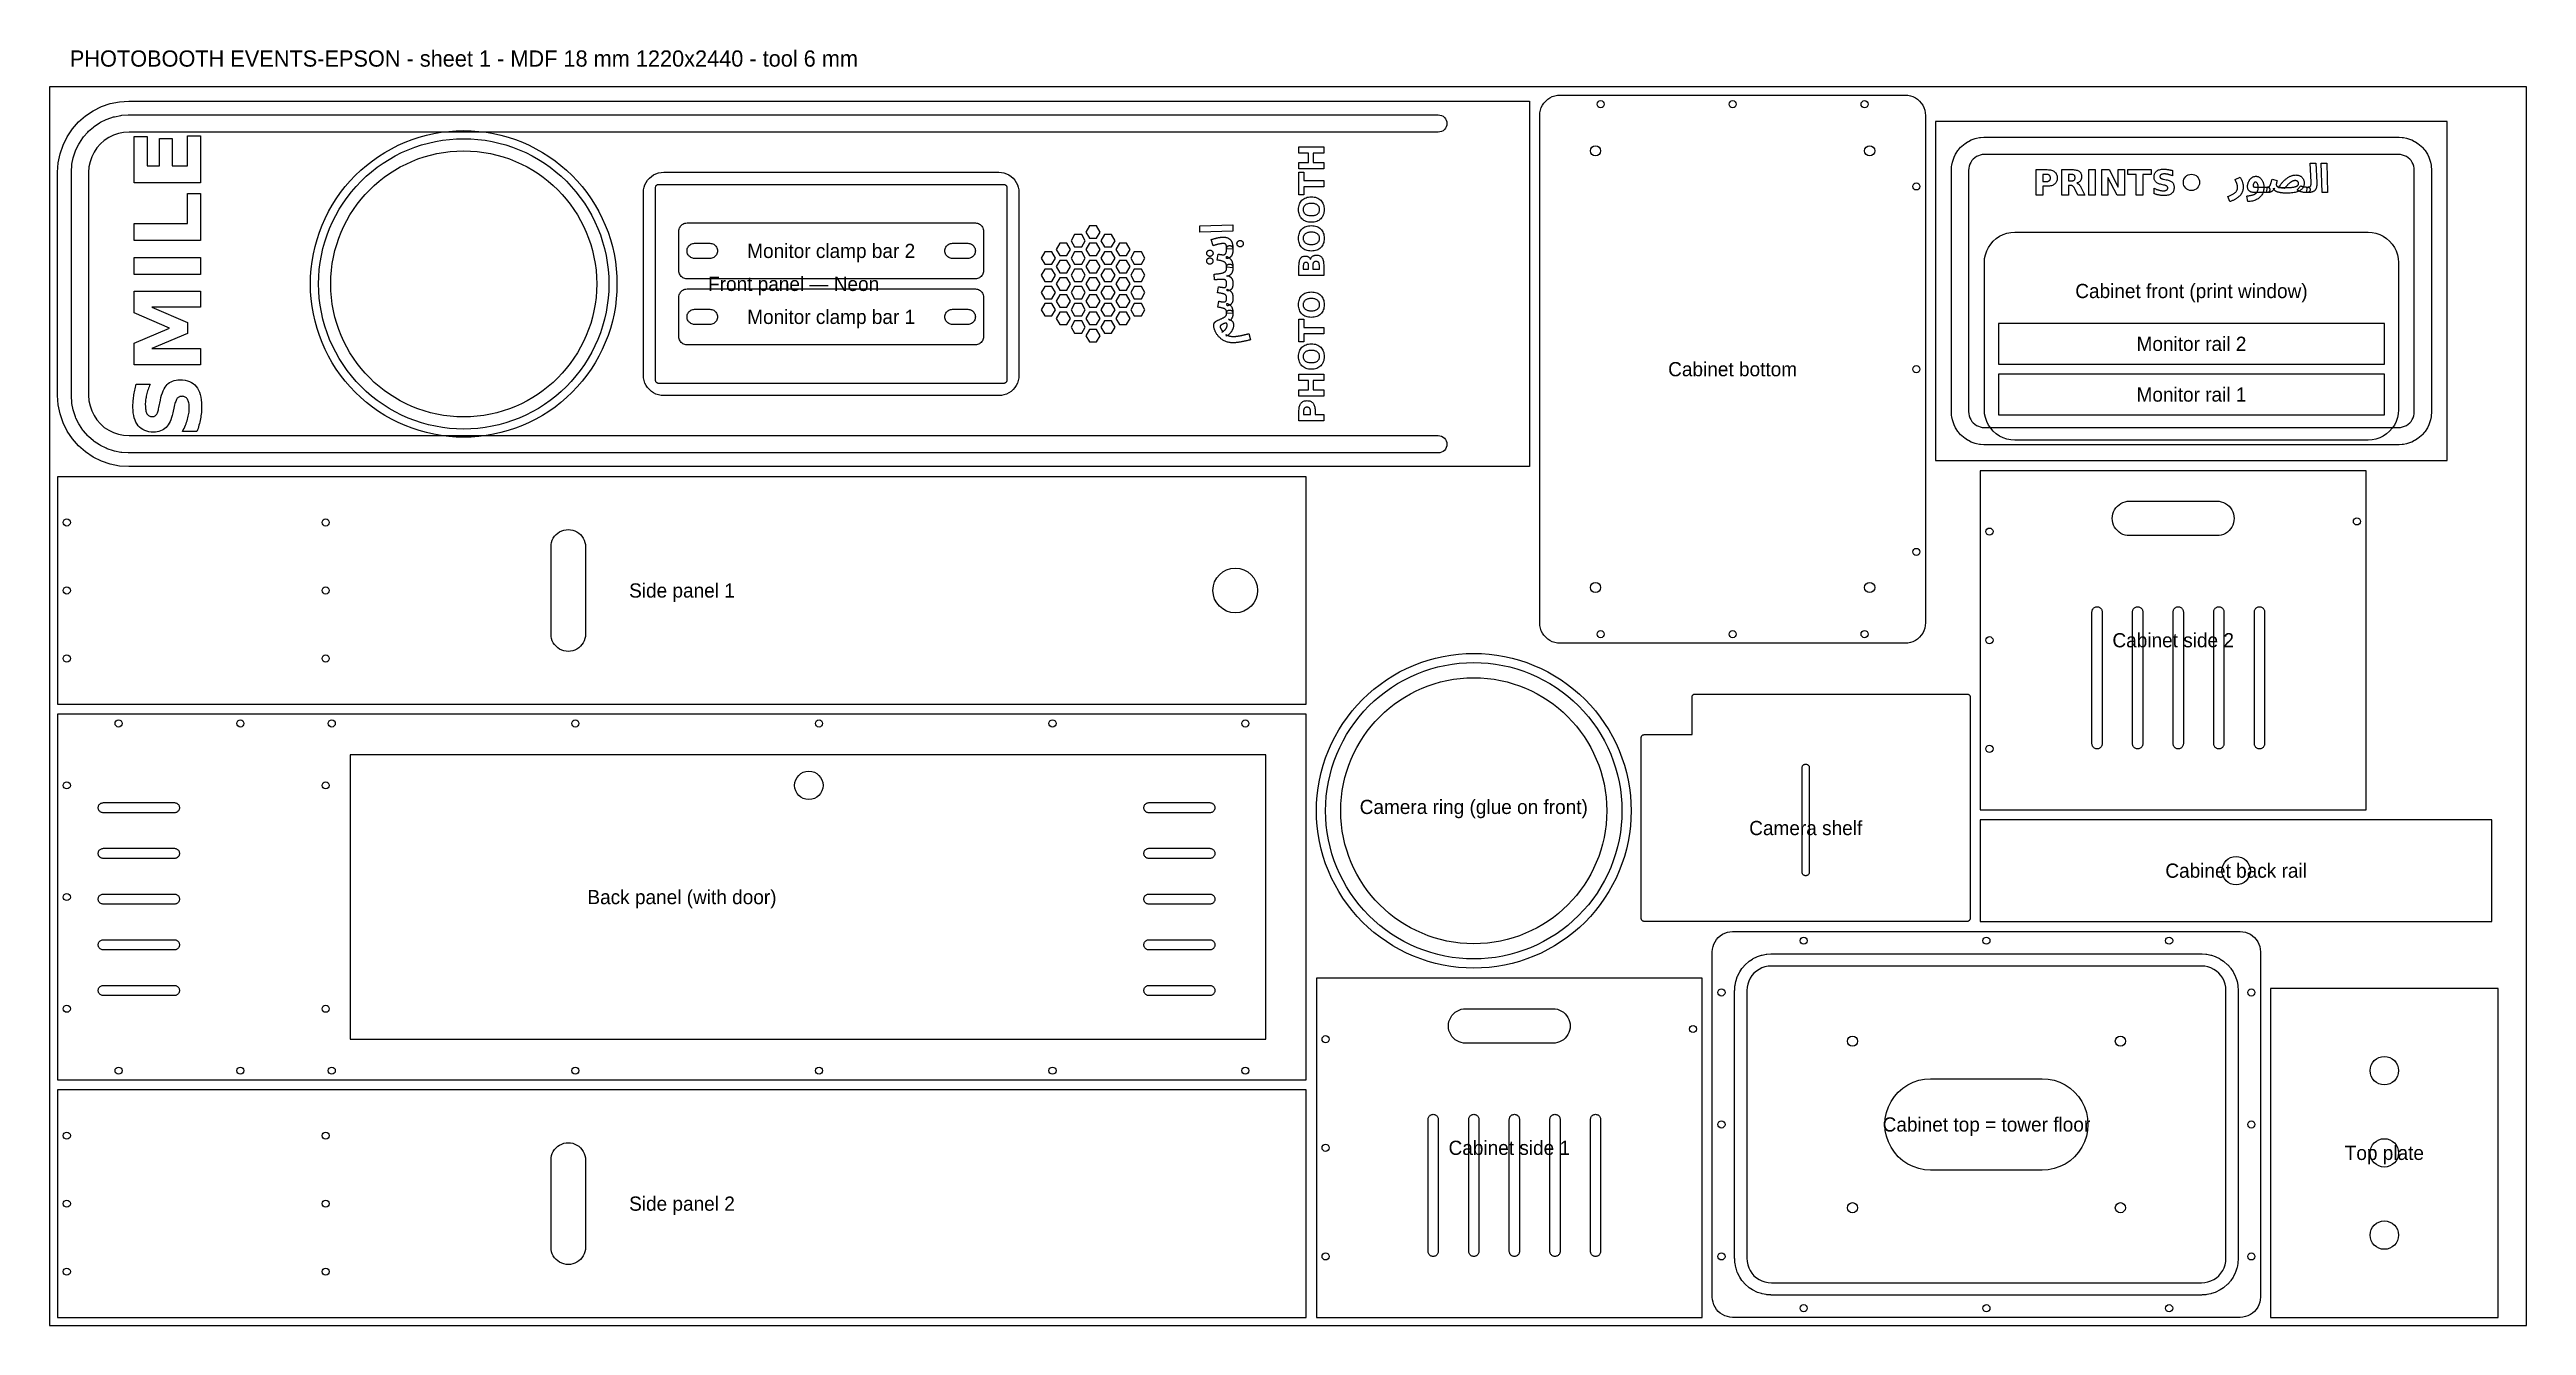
# Model space of a CAD drawing. Header units: millimetres. Extents: x 0 to 2440, y 0 to 1257.
import ezdxf
from ezdxf.enums import TextEntityAlignment as Align

# ---------------------------------------------------------------- set-up
doc = ezdxf.new("R2010")
doc.units = ezdxf.units.MM
for name, color, linetype in [('CUT_DOOR', 6, 'Continuous'), ('CUT_INSIDE', 5, 'Continuous'), ('CUT_NESTED', 140, 'Continuous'), ('CUT_OUTSIDE', 1, 'Continuous'), ('DRILL_10', 4, 'Continuous'), ('DRILL_7', 3, 'Continuous'), ('ENGRAVE_V', 2, 'Continuous'), ('LABELS', 7, 'Continuous'), ('POCKET_8', 30, 'Continuous'), ('SHEET', 8, 'Continuous')]:
    doc.layers.add(name, color=color, linetype=linetype)

msp = doc.modelspace()

# ---------------------------------------------------------------- texts
at = {"layer": 'LABELS'}
msp.add_text('PHOTOBOOTH EVENTS-EPSON - sheet 1 - MDF 18 mm 1220x2440 - tool 6 mm', height=16, dxfattribs=at).set_placement((20, 1240))
for s, p in [('Monitor clamp bar 2', (770, 1058.5)), ('Front panel — Neon', (733, 1026)), ('Cabinet front (print window)', (2110, 1019)), ('Monitor clamp bar 1', (770, 993.5)), ('Monitor rail 2', (2110, 967)), ('Cabinet bottom', (1658, 942)), ('Monitor rail 1', (2110, 917)), ('Side panel 1', (623, 724)), ('Cabinet side 2', (2092, 675)), ('Camera ring (glue on front)', (1403, 510.803)), ('Camera shelf', (1730, 490)), ('Cabinet back rail', (2154, 448)), ('Back panel (with door)', (623, 422)), ('Cabinet top = tower floor', (1908, 198)), ('Cabinet side 1', (1438, 175)), ('Top plate', (2300, 170)), ('Side panel 2', (623, 120))]:
    msp.add_text(s, height=14, dxfattribs=at).set_placement(p, align=Align.MIDDLE_CENTER)

# ---------------------------------------------------------------- linework, layer by layer
at = {"layer": 'CUT_DOOR'}
msp.add_lwpolyline([(1198, 562), (296, 562), (296, 282), (1198, 282)], close=True, dxfattribs=at)
at = {"layer": 'CUT_INSIDE'}
for points in [[(83.335, 1125.635), (83.335, 1171.039), (96.051, 1171.039), (96.051, 1142.459), (108.2, 1142.459), (108.2, 1169.334), (120.916, 1169.334), (120.916, 1142.459), (135.861, 1142.459), (135.861, 1172), (148.578, 1172), (148.578, 1125.635)], [(940, 1124), (940.392, 1123.974), (940.776, 1123.898), (941.148, 1123.772), (941.5, 1123.598), (941.826, 1123.38), (942.121, 1123.121), (942.38, 1122.826), (942.598, 1122.5), (942.772, 1122.148), (942.898, 1121.776), (942.974, 1121.392), (943, 1121), (943, 931), (942.974, 930.608), (942.898, 930.224), (942.772, 929.852), (942.598, 929.5), (942.38, 929.174), (942.121, 928.879), (941.826, 928.62), (941.5, 928.402), (941.148, 928.228), (940.776, 928.102), (940.392, 928.026), (940, 928), (600, 928), (599.608, 928.026), (599.224, 928.102), (598.852, 928.228), (598.5, 928.402), (598.174, 928.62), (597.879, 928.879), (597.62, 929.174), (597.402, 929.5), (597.228, 929.852), (597.102, 930.224), (597.026, 930.608), (597, 931), (597, 1121), (597.026, 1121.392), (597.102, 1121.776), (597.228, 1122.148), (597.402, 1122.5), (597.62, 1122.826), (597.879, 1123.121), (598.174, 1123.38), (598.5, 1123.598), (598.852, 1123.772), (599.224, 1123.898), (599.608, 1123.974), (600, 1124)], [(83.335, 1068.607), (83.335, 1085.431), (135.861, 1085.431), (135.861, 1114.972), (148.578, 1114.972), (148.578, 1068.607)], [(1009.8, 1074.562), (1006.3, 1068.5), (1009.8, 1062.438), (1016.8, 1062.438), (1020.3, 1068.5), (1016.8, 1074.562)], [(1024.5, 1083.062), (1021, 1077), (1024.5, 1070.938), (1031.5, 1070.938), (1035, 1077), (1031.5, 1083.062)], [(1039.2, 1074.562), (1035.7, 1068.5), (1039.2, 1062.438), (1046.2, 1062.438), (1049.7, 1068.5), (1046.2, 1074.562)], [(2314, 902), (2313.743, 898.084), (2312.978, 894.235), (2311.716, 890.519), (2309.981, 887), (2307.801, 883.737), (2305.213, 880.787), (2302.263, 878.199), (2299, 876.019), (2295.481, 874.284), (2291.765, 873.022), (2287.916, 872.257), (2284, 872), (1936, 872), (1932.084, 872.257), (1928.235, 873.022), (1924.519, 874.284), (1921, 876.019), (1917.737, 878.199), (1914.787, 880.787), (1912.199, 883.737), (1910.019, 887), (1908.284, 890.519), (1907.022, 894.235), (1906.257, 898.084), (1906, 902), (1906, 1047), (1906.257, 1050.916), (1907.022, 1054.765), (1908.284, 1058.481), (1910.019, 1062), (1912.199, 1065.263), (1914.787, 1068.213), (1917.737, 1070.801), (1921, 1072.981), (1924.519, 1074.716), (1928.235, 1075.978), (1932.084, 1076.743), (1936, 1077), (2284, 1077), (2287.916, 1076.743), (2291.765, 1075.978), (2295.481, 1074.716), (2299, 1072.981), (2302.263, 1070.801), (2305.213, 1068.213), (2307.801, 1065.263), (2309.981, 1062), (2311.716, 1058.481), (2312.978, 1054.765), (2313.743, 1050.916), (2314, 1047)], [(83.335, 1035.308), (83.335, 1052.132), (148.578, 1052.132), (148.578, 1035.308)], [(635.5, 1051), (634.521, 1051.064), (633.559, 1051.256), (632.63, 1051.571), (631.75, 1052.005), (630.934, 1052.55), (630.197, 1053.197), (629.55, 1053.934), (629.005, 1054.75), (628.571, 1055.63), (628.256, 1056.559), (628.064, 1057.521), (628, 1058.5), (628.064, 1059.479), (628.256, 1060.441), (628.571, 1061.37), (629.005, 1062.25), (629.55, 1063.066), (630.197, 1063.803), (630.934, 1064.45), (631.75, 1064.995), (632.63, 1065.429), (633.559, 1065.744), (634.521, 1065.936), (635.5, 1066), (650.5, 1066), (651.479, 1065.936), (652.441, 1065.744), (653.37, 1065.429), (654.25, 1064.995), (655.066, 1064.45), (655.803, 1063.803), (656.45, 1063.066), (656.995, 1062.25), (657.429, 1061.37), (657.744, 1060.441), (657.936, 1059.479), (658, 1058.5), (657.936, 1057.521), (657.744, 1056.559), (657.429, 1055.63), (656.995, 1054.75), (656.45, 1053.934), (655.803, 1053.197), (655.066, 1052.55), (654.25, 1052.005), (653.37, 1051.571), (652.441, 1051.256), (651.479, 1051.064), (650.5, 1051)], [(889.5, 1051), (888.521, 1051.064), (887.559, 1051.256), (886.63, 1051.571), (885.75, 1052.005), (884.934, 1052.55), (884.197, 1053.197), (883.55, 1053.934), (883.005, 1054.75), (882.571, 1055.63), (882.256, 1056.559), (882.064, 1057.521), (882, 1058.5), (882.064, 1059.479), (882.256, 1060.441), (882.571, 1061.37), (883.005, 1062.25), (883.55, 1063.066), (884.197, 1063.803), (884.934, 1064.45), (885.75, 1064.995), (886.63, 1065.429), (887.559, 1065.744), (888.521, 1065.936), (889.5, 1066), (904.5, 1066), (905.479, 1065.936), (906.441, 1065.744), (907.37, 1065.429), (908.25, 1064.995), (909.066, 1064.45), (909.803, 1063.803), (910.45, 1063.066), (910.995, 1062.25), (911.429, 1061.37), (911.744, 1060.441), (911.936, 1059.479), (912, 1058.5), (911.936, 1057.521), (911.744, 1056.559), (911.429, 1055.63), (910.995, 1054.75), (910.45, 1053.934), (909.803, 1053.197), (909.066, 1052.55), (908.25, 1052.005), (907.37, 1051.571), (906.441, 1051.256), (905.479, 1051.064), (904.5, 1051)], [(980.4, 1057.562), (976.9, 1051.5), (980.4, 1045.438), (987.4, 1045.438), (990.9, 1051.5), (987.4, 1057.562)], [(995.1, 1066.062), (991.6, 1060), (995.1, 1053.938), (1002.1, 1053.938), (1005.6, 1060), (1002.1, 1066.062)], [(1009.8, 1057.562), (1006.3, 1051.5), (1009.8, 1045.438), (1016.8, 1045.438), (1020.3, 1051.5), (1016.8, 1057.562)], [(1024.5, 1066.062), (1021, 1060), (1024.5, 1053.938), (1031.5, 1053.938), (1035, 1060), (1031.5, 1066.062)], [(1039.2, 1057.562), (1035.7, 1051.5), (1039.2, 1045.438), (1046.2, 1045.438), (1049.7, 1051.5), (1046.2, 1057.562)], [(1053.9, 1066.062), (1050.4, 1060), (1053.9, 1053.938), (1060.9, 1053.938), (1064.4, 1060), (1060.9, 1066.062)], [(1068.6, 1057.562), (1065.1, 1051.5), (1068.6, 1045.438), (1075.6, 1045.438), (1079.1, 1051.5), (1075.6, 1057.562)], [(980.4, 1040.562), (976.9, 1034.5), (980.4, 1028.438), (987.4, 1028.438), (990.9, 1034.5), (987.4, 1040.562)], [(995.1, 1049.062), (991.6, 1043), (995.1, 1036.938), (1002.1, 1036.938), (1005.6, 1043), (1002.1, 1049.062)], [(995.1, 1032.062), (991.6, 1026), (995.1, 1019.938), (1002.1, 1019.938), (1005.6, 1026), (1002.1, 1032.062)], [(1009.8, 1040.562), (1006.3, 1034.5), (1009.8, 1028.438), (1016.8, 1028.438), (1020.3, 1034.5), (1016.8, 1040.562)], [(1024.5, 1049.062), (1021, 1043), (1024.5, 1036.938), (1031.5, 1036.938), (1035, 1043), (1031.5, 1049.062)], [(1024.5, 1032.062), (1021, 1026), (1024.5, 1019.938), (1031.5, 1019.938), (1035, 1026), (1031.5, 1032.062)], [(1039.2, 1040.562), (1035.7, 1034.5), (1039.2, 1028.438), (1046.2, 1028.438), (1049.7, 1034.5), (1046.2, 1040.562)], [(1053.9, 1049.062), (1050.4, 1043), (1053.9, 1036.938), (1060.9, 1036.938), (1064.4, 1043), (1060.9, 1049.062)], [(1053.9, 1032.062), (1050.4, 1026), (1053.9, 1019.938), (1060.9, 1019.938), (1064.4, 1026), (1060.9, 1032.062)], [(1068.6, 1040.562), (1065.1, 1034.5), (1068.6, 1028.438), (1075.6, 1028.438), (1079.1, 1034.5), (1075.6, 1040.562)], [(83.335, 946.248), (83.335, 967.661), (118.251, 982.519), (83.335, 997.464), (83.335, 1018.833), (148.578, 1018.833), (148.578, 1002.927), (100.858, 1002.927), (136.036, 987.894), (136.036, 977.231), (100.858, 962.199), (148.578, 962.199), (148.578, 946.248)], [(635.5, 986), (634.521, 986.064), (633.559, 986.256), (632.63, 986.571), (631.75, 987.005), (630.934, 987.55), (630.197, 988.197), (629.55, 988.934), (629.005, 989.75), (628.571, 990.63), (628.256, 991.559), (628.064, 992.521), (628, 993.5), (628.064, 994.479), (628.256, 995.441), (628.571, 996.37), (629.005, 997.25), (629.55, 998.066), (630.197, 998.803), (630.934, 999.45), (631.75, 999.995), (632.63, 1000.429), (633.559, 1000.744), (634.521, 1000.936), (635.5, 1001), (650.5, 1001), (651.479, 1000.936), (652.441, 1000.744), (653.37, 1000.429), (654.25, 999.995), (655.066, 999.45), (655.803, 998.803), (656.45, 998.066), (656.995, 997.25), (657.429, 996.37), (657.744, 995.441), (657.936, 994.479), (658, 993.5), (657.936, 992.521), (657.744, 991.559), (657.429, 990.63), (656.995, 989.75), (656.45, 988.934), (655.803, 988.197), (655.066, 987.55), (654.25, 987.005), (653.37, 986.571), (652.441, 986.256), (651.479, 986.064), (650.5, 986)], [(889.5, 986), (888.521, 986.064), (887.559, 986.256), (886.63, 986.571), (885.75, 987.005), (884.934, 987.55), (884.197, 988.197), (883.55, 988.934), (883.005, 989.75), (882.571, 990.63), (882.256, 991.559), (882.064, 992.521), (882, 993.5), (882.064, 994.479), (882.256, 995.441), (882.571, 996.37), (883.005, 997.25), (883.55, 998.066), (884.197, 998.803), (884.934, 999.45), (885.75, 999.995), (886.63, 1000.429), (887.559, 1000.744), (888.521, 1000.936), (889.5, 1001), (904.5, 1001), (905.479, 1000.936), (906.441, 1000.744), (907.37, 1000.429), (908.25, 999.995), (909.066, 999.45), (909.803, 998.803), (910.45, 998.066), (910.995, 997.25), (911.429, 996.37), (911.744, 995.441), (911.936, 994.479), (912, 993.5), (911.936, 992.521), (911.744, 991.559), (911.429, 990.63), (910.995, 989.75), (910.45, 988.934), (909.803, 988.197), (909.066, 987.55), (908.25, 987.005), (907.37, 986.571), (906.441, 986.256), (905.479, 986.064), (904.5, 986)], [(980.4, 1023.562), (976.9, 1017.5), (980.4, 1011.438), (987.4, 1011.438), (990.9, 1017.5), (987.4, 1023.562)], [(980.4, 1006.562), (976.9, 1000.5), (980.4, 994.438), (987.4, 994.438), (990.9, 1000.5), (987.4, 1006.562)], [(995.1, 1015.062), (991.6, 1009), (995.1, 1002.938), (1002.1, 1002.938), (1005.6, 1009), (1002.1, 1015.062)], [(1009.8, 1023.562), (1006.3, 1017.5), (1009.8, 1011.438), (1016.8, 1011.438), (1020.3, 1017.5), (1016.8, 1023.562)], [(1009.8, 1006.562), (1006.3, 1000.5), (1009.8, 994.438), (1016.8, 994.438), (1020.3, 1000.5), (1016.8, 1006.562)], [(1024.5, 1015.062), (1021, 1009), (1024.5, 1002.938), (1031.5, 1002.938), (1035, 1009), (1031.5, 1015.062)], [(1039.2, 1023.562), (1035.7, 1017.5), (1039.2, 1011.438), (1046.2, 1011.438), (1049.7, 1017.5), (1046.2, 1023.562)], [(1039.2, 1006.562), (1035.7, 1000.5), (1039.2, 994.438), (1046.2, 994.438), (1049.7, 1000.5), (1046.2, 1006.562)], [(1053.9, 1015.062), (1050.4, 1009), (1053.9, 1002.938), (1060.9, 1002.938), (1064.4, 1009), (1060.9, 1015.062)], [(1068.6, 1023.562), (1065.1, 1017.5), (1068.6, 1011.438), (1075.6, 1011.438), (1079.1, 1017.5), (1075.6, 1023.562)], [(1068.6, 1006.562), (1065.1, 1000.5), (1068.6, 994.438), (1075.6, 994.438), (1079.1, 1000.5), (1075.6, 1006.562)], [(995.1, 998.062), (991.6, 992), (995.1, 985.938), (1002.1, 985.938), (1005.6, 992), (1002.1, 998.062)], [(1009.8, 989.562), (1006.3, 983.5), (1009.8, 977.438), (1016.8, 977.438), (1020.3, 983.5), (1016.8, 989.562)], [(1024.5, 998.062), (1021, 992), (1024.5, 985.938), (1031.5, 985.938), (1035, 992), (1031.5, 998.062)], [(1024.5, 981.062), (1021, 975), (1024.5, 968.938), (1031.5, 968.938), (1035, 975), (1031.5, 981.062)], [(1039.2, 989.562), (1035.7, 983.5), (1039.2, 977.438), (1046.2, 977.438), (1049.7, 983.5), (1046.2, 989.562)], [(1053.9, 998.062), (1050.4, 992), (1053.9, 985.938), (1060.9, 985.938), (1064.4, 992), (1060.9, 998.062)], [(85.389, 927.195), (99.198, 927.195), (98.615, 925.856), (98.07, 924.524), (97.561, 923.201), (97.089, 921.886), (96.654, 920.579), (96.256, 919.28), (95.895, 917.99), (95.57, 916.708), (95.284, 915.438), (95.035, 914.187), (94.825, 912.953), (94.653, 911.737), (94.519, 910.538), (94.423, 909.358), (94.366, 908.195), (94.347, 907.05), (94.373, 905.592), (94.451, 904.231), (94.58, 902.97), (94.762, 901.806), (94.996, 900.741), (95.281, 899.774), (95.618, 898.905), (96.007, 898.135), (96.451, 897.459), (96.952, 896.873), (97.511, 896.378), (98.127, 895.972), (98.8, 895.657), (99.531, 895.431), (100.319, 895.296), (101.164, 895.251), (101.801, 895.282), (102.403, 895.373), (102.968, 895.525), (103.496, 895.737), (103.989, 896.011), (104.446, 896.345), (104.866, 896.74), (105.25, 897.196), (105.609, 897.731), (105.956, 898.366), (106.289, 899.1), (106.61, 899.932), (106.918, 900.864), (107.212, 901.895), (107.494, 903.025), (107.763, 904.253), (109.205, 911.42), (109.786, 914.042), (110.439, 916.467), (111.163, 918.696), (111.958, 920.728), (112.824, 922.563), (113.76, 924.202), (114.768, 925.644), (115.847, 926.89), (117.02, 927.965), (118.311, 928.897), (119.719, 929.686), (121.244, 930.331), (122.887, 930.833), (124.647, 931.191), (126.525, 931.406), (128.52, 931.478), (131.132, 931.378), (133.571, 931.078), (135.838, 930.578), (137.932, 929.878), (139.853, 928.977), (141.601, 927.877), (143.177, 926.576), (144.579, 925.076), (145.814, 923.37), (146.883, 921.453), (147.788, 919.325), (148.529, 916.986), (149.105, 914.436), (149.516, 911.675), (149.763, 908.703), (149.845, 905.521), (149.827, 903.968), (149.772, 902.415), (149.679, 900.86), (149.55, 899.304), (149.384, 897.747), (149.182, 896.188), (148.942, 894.628), (148.665, 893.066), (148.353, 891.504), (148.004, 889.942), (147.621, 888.379), (147.201, 886.817), (146.747, 885.255), (146.256, 883.693), (145.731, 882.13), (145.169, 880.568), (130.967, 880.568), (131.772, 882.124), (132.525, 883.667), (133.228, 885.196), (133.879, 886.713), (134.478, 888.217), (135.027, 889.708), (135.524, 891.186), (135.971, 892.651), (136.365, 894.103), (136.707, 895.542), (136.996, 896.968), (137.232, 898.381), (137.417, 899.781), (137.548, 901.168), (137.627, 902.542), (137.653, 903.904), (137.624, 905.24), (137.538, 906.496), (137.395, 907.671), (137.194, 908.765), (136.936, 909.779), (136.621, 910.713), (136.248, 911.565), (135.818, 912.338), (135.334, 913.024), (134.802, 913.619), (134.22, 914.122), (133.589, 914.534), (132.909, 914.854), (132.18, 915.082), (131.401, 915.22), (130.574, 915.265), (129.831, 915.234), (129.132, 915.141), (128.476, 914.986), (127.864, 914.768), (127.296, 914.489), (126.772, 914.147), (126.291, 913.743), (125.854, 913.277), (125.445, 912.718), (125.046, 912.036), (124.658, 911.23), (124.281, 910.3), (123.915, 909.247), (123.56, 908.07), (123.216, 906.77), (122.883, 905.346), (121.441, 898.834), (120.877, 896.47), (120.236, 894.269), (119.517, 892.233), (118.72, 890.362), (117.846, 888.656), (116.893, 887.113), (115.863, 885.736), (114.755, 884.523), (113.558, 883.463), (112.261, 882.544), (110.865, 881.767), (109.369, 881.131), (107.773, 880.636), (106.077, 880.283), (104.282, 880.071), (102.388, 880), (100.022, 880.098), (97.796, 880.393), (95.712, 880.885), (93.768, 881.573), (91.965, 882.458), (90.302, 883.54), (88.78, 884.818), (87.399, 886.293), (86.17, 887.952), (85.104, 889.783), (84.203, 891.787), (83.466, 893.962), (82.892, 896.309), (82.482, 898.829), (82.237, 901.521), (82.155, 904.384), (82.167, 905.733), (82.205, 907.091), (82.268, 908.459), (82.357, 909.836), (82.471, 911.223), (82.609, 912.619), (82.774, 914.025), (82.963, 915.44), (83.178, 916.867), (83.418, 918.305), (83.683, 919.756), (83.974, 921.22), (84.29, 922.695), (84.631, 924.183), (84.997, 925.683)], [(2135, 812), (2137.219, 811.855), (2139.4, 811.421), (2141.506, 810.706), (2143.5, 809.722), (2145.349, 808.487), (2147.021, 807.021), (2148.487, 805.349), (2149.722, 803.5), (2150.706, 801.506), (2151.421, 799.4), (2151.855, 797.219), (2152, 795), (2151.855, 792.781), (2151.421, 790.6), (2150.706, 788.494), (2149.722, 786.5), (2148.487, 784.651), (2147.021, 782.979), (2145.349, 781.513), (2143.5, 780.278), (2141.506, 779.294), (2139.4, 778.579), (2137.219, 778.145), (2135, 778), (2049, 778), (2046.781, 778.145), (2044.6, 778.579), (2042.494, 779.294), (2040.5, 780.278), (2038.651, 781.513), (2036.979, 782.979), (2035.513, 784.651), (2034.278, 786.5), (2033.294, 788.494), (2032.579, 790.6), (2032.145, 792.781), (2032, 795), (2032.145, 797.219), (2032.579, 799.4), (2033.294, 801.506), (2034.278, 803.5), (2035.513, 805.349), (2036.979, 807.021), (2038.651, 808.487), (2040.5, 809.722), (2042.494, 810.706), (2044.6, 811.421), (2046.781, 811.855), (2049, 812)], [(494, 767), (494.145, 769.219), (494.579, 771.4), (495.294, 773.506), (496.278, 775.5), (497.513, 777.349), (498.979, 779.021), (500.651, 780.487), (502.5, 781.722), (504.494, 782.706), (506.6, 783.421), (508.781, 783.855), (511, 784), (513.219, 783.855), (515.4, 783.421), (517.506, 782.706), (519.5, 781.722), (521.349, 780.487), (523.021, 779.021), (524.487, 777.349), (525.722, 775.5), (526.706, 773.506), (527.421, 771.4), (527.855, 769.219), (528, 767), (528, 681), (527.855, 678.781), (527.421, 676.6), (526.706, 674.494), (525.722, 672.5), (524.487, 670.651), (523.021, 668.979), (521.349, 667.513), (519.5, 666.278), (517.506, 665.294), (515.4, 664.579), (513.219, 664.145), (511, 664), (508.781, 664.145), (506.6, 664.579), (504.494, 665.294), (502.5, 666.278), (500.651, 667.513), (498.979, 668.979), (497.513, 670.651), (496.278, 672.5), (495.294, 674.494), (494.579, 676.6), (494.145, 678.781), (494, 681)], [(2012, 703), (2012.043, 703.653), (2012.17, 704.294), (2012.381, 704.913), (2012.67, 705.5), (2013.033, 706.044), (2013.464, 706.536), (2013.956, 706.967), (2014.5, 707.33), (2015.087, 707.619), (2015.706, 707.83), (2016.347, 707.957), (2017, 708), (2017.653, 707.957), (2018.294, 707.83), (2018.913, 707.619), (2019.5, 707.33), (2020.044, 706.967), (2020.536, 706.536), (2020.967, 706.044), (2021.33, 705.5), (2021.619, 704.913), (2021.83, 704.294), (2021.957, 703.653), (2022, 703), (2022, 573), (2021.957, 572.347), (2021.83, 571.706), (2021.619, 571.087), (2021.33, 570.5), (2020.967, 569.956), (2020.536, 569.464), (2020.044, 569.033), (2019.5, 568.67), (2018.913, 568.381), (2018.294, 568.17), (2017.653, 568.043), (2017, 568), (2016.347, 568.043), (2015.706, 568.17), (2015.087, 568.381), (2014.5, 568.67), (2013.956, 569.033), (2013.464, 569.464), (2013.033, 569.956), (2012.67, 570.5), (2012.381, 571.087), (2012.17, 571.706), (2012.043, 572.347), (2012, 573)], [(2052, 703), (2052.043, 703.653), (2052.17, 704.294), (2052.381, 704.913), (2052.67, 705.5), (2053.033, 706.044), (2053.464, 706.536), (2053.956, 706.967), (2054.5, 707.33), (2055.087, 707.619), (2055.706, 707.83), (2056.347, 707.957), (2057, 708), (2057.653, 707.957), (2058.294, 707.83), (2058.913, 707.619), (2059.5, 707.33), (2060.044, 706.967), (2060.536, 706.536), (2060.967, 706.044), (2061.33, 705.5), (2061.619, 704.913), (2061.83, 704.294), (2061.957, 703.653), (2062, 703), (2062, 573), (2061.957, 572.347), (2061.83, 571.706), (2061.619, 571.087), (2061.33, 570.5), (2060.967, 569.956), (2060.536, 569.464), (2060.044, 569.033), (2059.5, 568.67), (2058.913, 568.381), (2058.294, 568.17), (2057.653, 568.043), (2057, 568), (2056.347, 568.043), (2055.706, 568.17), (2055.087, 568.381), (2054.5, 568.67), (2053.956, 569.033), (2053.464, 569.464), (2053.033, 569.956), (2052.67, 570.5), (2052.381, 571.087), (2052.17, 571.706), (2052.043, 572.347), (2052, 573)], [(2092, 703), (2092.043, 703.653), (2092.17, 704.294), (2092.381, 704.913), (2092.67, 705.5), (2093.033, 706.044), (2093.464, 706.536), (2093.956, 706.967), (2094.5, 707.33), (2095.087, 707.619), (2095.706, 707.83), (2096.347, 707.957), (2097, 708), (2097.653, 707.957), (2098.294, 707.83), (2098.913, 707.619), (2099.5, 707.33), (2100.044, 706.967), (2100.536, 706.536), (2100.967, 706.044), (2101.33, 705.5), (2101.619, 704.913), (2101.83, 704.294), (2101.957, 703.653), (2102, 703), (2102, 573), (2101.957, 572.347), (2101.83, 571.706), (2101.619, 571.087), (2101.33, 570.5), (2100.967, 569.956), (2100.536, 569.464), (2100.044, 569.033), (2099.5, 568.67), (2098.913, 568.381), (2098.294, 568.17), (2097.653, 568.043), (2097, 568), (2096.347, 568.043), (2095.706, 568.17), (2095.087, 568.381), (2094.5, 568.67), (2093.956, 569.033), (2093.464, 569.464), (2093.033, 569.956), (2092.67, 570.5), (2092.381, 571.087), (2092.17, 571.706), (2092.043, 572.347), (2092, 573)], [(2132, 703), (2132.043, 703.653), (2132.17, 704.294), (2132.381, 704.913), (2132.67, 705.5), (2133.033, 706.044), (2133.464, 706.536), (2133.956, 706.967), (2134.5, 707.33), (2135.087, 707.619), (2135.706, 707.83), (2136.347, 707.957), (2137, 708), (2137.653, 707.957), (2138.294, 707.83), (2138.913, 707.619), (2139.5, 707.33), (2140.044, 706.967), (2140.536, 706.536), (2140.967, 706.044), (2141.33, 705.5), (2141.619, 704.913), (2141.83, 704.294), (2141.957, 703.653), (2142, 703), (2142, 573), (2141.957, 572.347), (2141.83, 571.706), (2141.619, 571.087), (2141.33, 570.5), (2140.967, 569.956), (2140.536, 569.464), (2140.044, 569.033), (2139.5, 568.67), (2138.913, 568.381), (2138.294, 568.17), (2137.653, 568.043), (2137, 568), (2136.347, 568.043), (2135.706, 568.17), (2135.087, 568.381), (2134.5, 568.67), (2133.956, 569.033), (2133.464, 569.464), (2133.033, 569.956), (2132.67, 570.5), (2132.381, 571.087), (2132.17, 571.706), (2132.043, 572.347), (2132, 573)], [(2172, 703), (2172.043, 703.653), (2172.17, 704.294), (2172.381, 704.913), (2172.67, 705.5), (2173.033, 706.044), (2173.464, 706.536), (2173.956, 706.967), (2174.5, 707.33), (2175.087, 707.619), (2175.706, 707.83), (2176.347, 707.957), (2177, 708), (2177.653, 707.957), (2178.294, 707.83), (2178.913, 707.619), (2179.5, 707.33), (2180.044, 706.967), (2180.536, 706.536), (2180.967, 706.044), (2181.33, 705.5), (2181.619, 704.913), (2181.83, 704.294), (2181.957, 703.653), (2182, 703), (2182, 573), (2181.957, 572.347), (2181.83, 571.706), (2181.619, 571.087), (2181.33, 570.5), (2180.967, 569.956), (2180.536, 569.464), (2180.044, 569.033), (2179.5, 568.67), (2178.913, 568.381), (2178.294, 568.17), (2177.653, 568.043), (2177, 568), (2176.347, 568.043), (2175.706, 568.17), (2175.087, 568.381), (2174.5, 568.67), (2173.956, 569.033), (2173.464, 569.464), (2173.033, 569.956), (2172.67, 570.5), (2172.381, 571.087), (2172.17, 571.706), (2172.043, 572.347), (2172, 573)], [(1726.5, 549.5), (1726.53, 549.957), (1726.619, 550.406), (1726.766, 550.839), (1726.969, 551.25), (1727.223, 551.631), (1727.525, 551.975), (1727.869, 552.277), (1728.25, 552.531), (1728.661, 552.734), (1729.094, 552.881), (1729.543, 552.97), (1730, 553), (1730.457, 552.97), (1730.906, 552.881), (1731.339, 552.734), (1731.75, 552.531), (1732.131, 552.277), (1732.475, 551.975), (1732.777, 551.631), (1733.031, 551.25), (1733.234, 550.839), (1733.381, 550.406), (1733.47, 549.957), (1733.5, 549.5), (1733.5, 446.5), (1733.47, 446.043), (1733.381, 445.594), (1733.234, 445.161), (1733.031, 444.75), (1732.777, 444.369), (1732.475, 444.025), (1732.131, 443.723), (1731.75, 443.469), (1731.339, 443.266), (1730.906, 443.119), (1730.457, 443.03), (1730, 443), (1729.543, 443.03), (1729.094, 443.119), (1728.661, 443.266), (1728.25, 443.469), (1727.869, 443.723), (1727.525, 444.025), (1727.223, 444.369), (1726.969, 444.75), (1726.766, 445.161), (1726.619, 445.594), (1726.53, 446.043), (1726.5, 446.5)], [(53, 505), (52.347, 505.043), (51.706, 505.17), (51.087, 505.381), (50.5, 505.67), (49.956, 506.033), (49.464, 506.464), (49.033, 506.956), (48.67, 507.5), (48.381, 508.087), (48.17, 508.706), (48.043, 509.347), (48, 510), (48.043, 510.653), (48.17, 511.294), (48.381, 511.913), (48.67, 512.5), (49.033, 513.044), (49.464, 513.536), (49.956, 513.967), (50.5, 514.33), (51.087, 514.619), (51.706, 514.83), (52.347, 514.957), (53, 515), (123, 515), (123.653, 514.957), (124.294, 514.83), (124.913, 514.619), (125.5, 514.33), (126.044, 513.967), (126.536, 513.536), (126.967, 513.044), (127.33, 512.5), (127.619, 511.913), (127.83, 511.294), (127.957, 510.653), (128, 510), (127.957, 509.347), (127.83, 508.706), (127.619, 508.087), (127.33, 507.5), (126.967, 506.956), (126.536, 506.464), (126.044, 506.033), (125.5, 505.67), (124.913, 505.381), (124.294, 505.17), (123.653, 505.043), (123, 505)], [(1083, 505), (1082.347, 505.043), (1081.706, 505.17), (1081.087, 505.381), (1080.5, 505.67), (1079.956, 506.033), (1079.464, 506.464), (1079.033, 506.956), (1078.67, 507.5), (1078.381, 508.087), (1078.17, 508.706), (1078.043, 509.347), (1078, 510), (1078.043, 510.653), (1078.17, 511.294), (1078.381, 511.913), (1078.67, 512.5), (1079.033, 513.044), (1079.464, 513.536), (1079.956, 513.967), (1080.5, 514.33), (1081.087, 514.619), (1081.706, 514.83), (1082.347, 514.957), (1083, 515), (1143, 515), (1143.653, 514.957), (1144.294, 514.83), (1144.913, 514.619), (1145.5, 514.33), (1146.044, 513.967), (1146.536, 513.536), (1146.967, 513.044), (1147.33, 512.5), (1147.619, 511.913), (1147.83, 511.294), (1147.957, 510.653), (1148, 510), (1147.957, 509.347), (1147.83, 508.706), (1147.619, 508.087), (1147.33, 507.5), (1146.967, 506.956), (1146.536, 506.464), (1146.044, 506.033), (1145.5, 505.67), (1144.913, 505.381), (1144.294, 505.17), (1143.653, 505.043), (1143, 505)], [(53, 460), (52.347, 460.043), (51.706, 460.17), (51.087, 460.381), (50.5, 460.67), (49.956, 461.033), (49.464, 461.464), (49.033, 461.956), (48.67, 462.5), (48.381, 463.087), (48.17, 463.706), (48.043, 464.347), (48, 465), (48.043, 465.653), (48.17, 466.294), (48.381, 466.913), (48.67, 467.5), (49.033, 468.044), (49.464, 468.536), (49.956, 468.967), (50.5, 469.33), (51.087, 469.619), (51.706, 469.83), (52.347, 469.957), (53, 470), (123, 470), (123.653, 469.957), (124.294, 469.83), (124.913, 469.619), (125.5, 469.33), (126.044, 468.967), (126.536, 468.536), (126.967, 468.044), (127.33, 467.5), (127.619, 466.913), (127.83, 466.294), (127.957, 465.653), (128, 465), (127.957, 464.347), (127.83, 463.706), (127.619, 463.087), (127.33, 462.5), (126.967, 461.956), (126.536, 461.464), (126.044, 461.033), (125.5, 460.67), (124.913, 460.381), (124.294, 460.17), (123.653, 460.043), (123, 460)], [(1083, 460), (1082.347, 460.043), (1081.706, 460.17), (1081.087, 460.381), (1080.5, 460.67), (1079.956, 461.033), (1079.464, 461.464), (1079.033, 461.956), (1078.67, 462.5), (1078.381, 463.087), (1078.17, 463.706), (1078.043, 464.347), (1078, 465), (1078.043, 465.653), (1078.17, 466.294), (1078.381, 466.913), (1078.67, 467.5), (1079.033, 468.044), (1079.464, 468.536), (1079.956, 468.967), (1080.5, 469.33), (1081.087, 469.619), (1081.706, 469.83), (1082.347, 469.957), (1083, 470), (1143, 470), (1143.653, 469.957), (1144.294, 469.83), (1144.913, 469.619), (1145.5, 469.33), (1146.044, 468.967), (1146.536, 468.536), (1146.967, 468.044), (1147.33, 467.5), (1147.619, 466.913), (1147.83, 466.294), (1147.957, 465.653), (1148, 465), (1147.957, 464.347), (1147.83, 463.706), (1147.619, 463.087), (1147.33, 462.5), (1146.967, 461.956), (1146.536, 461.464), (1146.044, 461.033), (1145.5, 460.67), (1144.913, 460.381), (1144.294, 460.17), (1143.653, 460.043), (1143, 460)], [(53, 415), (52.347, 415.043), (51.706, 415.17), (51.087, 415.381), (50.5, 415.67), (49.956, 416.033), (49.464, 416.464), (49.033, 416.956), (48.67, 417.5), (48.381, 418.087), (48.17, 418.706), (48.043, 419.347), (48, 420), (48.043, 420.653), (48.17, 421.294), (48.381, 421.913), (48.67, 422.5), (49.033, 423.044), (49.464, 423.536), (49.956, 423.967), (50.5, 424.33), (51.087, 424.619), (51.706, 424.83), (52.347, 424.957), (53, 425), (123, 425), (123.653, 424.957), (124.294, 424.83), (124.913, 424.619), (125.5, 424.33), (126.044, 423.967), (126.536, 423.536), (126.967, 423.044), (127.33, 422.5), (127.619, 421.913), (127.83, 421.294), (127.957, 420.653), (128, 420), (127.957, 419.347), (127.83, 418.706), (127.619, 418.087), (127.33, 417.5), (126.967, 416.956), (126.536, 416.464), (126.044, 416.033), (125.5, 415.67), (124.913, 415.381), (124.294, 415.17), (123.653, 415.043), (123, 415)], [(1083, 415), (1082.347, 415.043), (1081.706, 415.17), (1081.087, 415.381), (1080.5, 415.67), (1079.956, 416.033), (1079.464, 416.464), (1079.033, 416.956), (1078.67, 417.5), (1078.381, 418.087), (1078.17, 418.706), (1078.043, 419.347), (1078, 420), (1078.043, 420.653), (1078.17, 421.294), (1078.381, 421.913), (1078.67, 422.5), (1079.033, 423.044), (1079.464, 423.536), (1079.956, 423.967), (1080.5, 424.33), (1081.087, 424.619), (1081.706, 424.83), (1082.347, 424.957), (1083, 425), (1143, 425), (1143.653, 424.957), (1144.294, 424.83), (1144.913, 424.619), (1145.5, 424.33), (1146.044, 423.967), (1146.536, 423.536), (1146.967, 423.044), (1147.33, 422.5), (1147.619, 421.913), (1147.83, 421.294), (1147.957, 420.653), (1148, 420), (1147.957, 419.347), (1147.83, 418.706), (1147.619, 418.087), (1147.33, 417.5), (1146.967, 416.956), (1146.536, 416.464), (1146.044, 416.033), (1145.5, 415.67), (1144.913, 415.381), (1144.294, 415.17), (1143.653, 415.043), (1143, 415)], [(53, 370), (52.347, 370.043), (51.706, 370.17), (51.087, 370.381), (50.5, 370.67), (49.956, 371.033), (49.464, 371.464), (49.033, 371.956), (48.67, 372.5), (48.381, 373.087), (48.17, 373.706), (48.043, 374.347), (48, 375), (48.043, 375.653), (48.17, 376.294), (48.381, 376.913), (48.67, 377.5), (49.033, 378.044), (49.464, 378.536), (49.956, 378.967), (50.5, 379.33), (51.087, 379.619), (51.706, 379.83), (52.347, 379.957), (53, 380), (123, 380), (123.653, 379.957), (124.294, 379.83), (124.913, 379.619), (125.5, 379.33), (126.044, 378.967), (126.536, 378.536), (126.967, 378.044), (127.33, 377.5), (127.619, 376.913), (127.83, 376.294), (127.957, 375.653), (128, 375), (127.957, 374.347), (127.83, 373.706), (127.619, 373.087), (127.33, 372.5), (126.967, 371.956), (126.536, 371.464), (126.044, 371.033), (125.5, 370.67), (124.913, 370.381), (124.294, 370.17), (123.653, 370.043), (123, 370)], [(1083, 370), (1082.347, 370.043), (1081.706, 370.17), (1081.087, 370.381), (1080.5, 370.67), (1079.956, 371.033), (1079.464, 371.464), (1079.033, 371.956), (1078.67, 372.5), (1078.381, 373.087), (1078.17, 373.706), (1078.043, 374.347), (1078, 375), (1078.043, 375.653), (1078.17, 376.294), (1078.381, 376.913), (1078.67, 377.5), (1079.033, 378.044), (1079.464, 378.536), (1079.956, 378.967), (1080.5, 379.33), (1081.087, 379.619), (1081.706, 379.83), (1082.347, 379.957), (1083, 380), (1143, 380), (1143.653, 379.957), (1144.294, 379.83), (1144.913, 379.619), (1145.5, 379.33), (1146.044, 378.967), (1146.536, 378.536), (1146.967, 378.044), (1147.33, 377.5), (1147.619, 376.913), (1147.83, 376.294), (1147.957, 375.653), (1148, 375), (1147.957, 374.347), (1147.83, 373.706), (1147.619, 373.087), (1147.33, 372.5), (1146.967, 371.956), (1146.536, 371.464), (1146.044, 371.033), (1145.5, 370.67), (1144.913, 370.381), (1144.294, 370.17), (1143.653, 370.043), (1143, 370)], [(53, 325), (52.347, 325.043), (51.706, 325.17), (51.087, 325.381), (50.5, 325.67), (49.956, 326.033), (49.464, 326.464), (49.033, 326.956), (48.67, 327.5), (48.381, 328.087), (48.17, 328.706), (48.043, 329.347), (48, 330), (48.043, 330.653), (48.17, 331.294), (48.381, 331.913), (48.67, 332.5), (49.033, 333.044), (49.464, 333.536), (49.956, 333.967), (50.5, 334.33), (51.087, 334.619), (51.706, 334.83), (52.347, 334.957), (53, 335), (123, 335), (123.653, 334.957), (124.294, 334.83), (124.913, 334.619), (125.5, 334.33), (126.044, 333.967), (126.536, 333.536), (126.967, 333.044), (127.33, 332.5), (127.619, 331.913), (127.83, 331.294), (127.957, 330.653), (128, 330), (127.957, 329.347), (127.83, 328.706), (127.619, 328.087), (127.33, 327.5), (126.967, 326.956), (126.536, 326.464), (126.044, 326.033), (125.5, 325.67), (124.913, 325.381), (124.294, 325.17), (123.653, 325.043), (123, 325)], [(1083, 325), (1082.347, 325.043), (1081.706, 325.17), (1081.087, 325.381), (1080.5, 325.67), (1079.956, 326.033), (1079.464, 326.464), (1079.033, 326.956), (1078.67, 327.5), (1078.381, 328.087), (1078.17, 328.706), (1078.043, 329.347), (1078, 330), (1078.043, 330.653), (1078.17, 331.294), (1078.381, 331.913), (1078.67, 332.5), (1079.033, 333.044), (1079.464, 333.536), (1079.956, 333.967), (1080.5, 334.33), (1081.087, 334.619), (1081.706, 334.83), (1082.347, 334.957), (1083, 335), (1143, 335), (1143.653, 334.957), (1144.294, 334.83), (1144.913, 334.619), (1145.5, 334.33), (1146.044, 333.967), (1146.536, 333.536), (1146.967, 333.044), (1147.33, 332.5), (1147.619, 331.913), (1147.83, 331.294), (1147.957, 330.653), (1148, 330), (1147.957, 329.347), (1147.83, 328.706), (1147.619, 328.087), (1147.33, 327.5), (1146.967, 326.956), (1146.536, 326.464), (1146.044, 326.033), (1145.5, 325.67), (1144.913, 325.381), (1144.294, 325.17), (1143.653, 325.043), (1143, 325)], [(1481, 312), (1483.219, 311.855), (1485.4, 311.421), (1487.506, 310.706), (1489.5, 309.722), (1491.349, 308.487), (1493.021, 307.021), (1494.487, 305.349), (1495.722, 303.5), (1496.706, 301.506), (1497.421, 299.4), (1497.855, 297.219), (1498, 295), (1497.855, 292.781), (1497.421, 290.6), (1496.706, 288.494), (1495.722, 286.5), (1494.487, 284.651), (1493.021, 282.979), (1491.349, 281.513), (1489.5, 280.278), (1487.506, 279.294), (1485.4, 278.579), (1483.219, 278.145), (1481, 278), (1395, 278), (1392.781, 278.145), (1390.6, 278.579), (1388.494, 279.294), (1386.5, 280.278), (1384.651, 281.513), (1382.979, 282.979), (1381.513, 284.651), (1380.278, 286.5), (1379.294, 288.494), (1378.579, 290.6), (1378.145, 292.781), (1378, 295), (1378.145, 297.219), (1378.579, 299.4), (1379.294, 301.506), (1380.278, 303.5), (1381.513, 305.349), (1382.979, 307.021), (1384.651, 308.487), (1386.5, 309.722), (1388.494, 310.706), (1390.6, 311.421), (1392.781, 311.855), (1395, 312)], [(1963, 243), (1968.874, 242.615), (1974.647, 241.467), (1980.221, 239.575), (1985.5, 236.971), (1990.394, 233.701), (1994.82, 229.82), (1998.701, 225.394), (2001.971, 220.5), (2004.575, 215.221), (2006.467, 209.647), (2007.615, 203.874), (2008, 198), (2007.615, 192.126), (2006.467, 186.353), (2004.575, 180.779), (2001.971, 175.5), (1998.701, 170.606), (1994.82, 166.18), (1990.394, 162.299), (1985.5, 159.029), (1980.221, 156.425), (1974.647, 154.533), (1968.874, 153.385), (1963, 153), (1853, 153), (1847.126, 153.385), (1841.353, 154.533), (1835.779, 156.425), (1830.5, 159.029), (1825.606, 162.299), (1821.18, 166.18), (1817.299, 170.606), (1814.029, 175.5), (1811.425, 180.779), (1809.533, 186.353), (1808.385, 192.126), (1808, 198), (1808.385, 203.874), (1809.533, 209.647), (1811.425, 215.221), (1814.029, 220.5), (1817.299, 225.394), (1821.18, 229.82), (1825.606, 233.701), (1830.5, 236.971), (1835.779, 239.575), (1841.353, 241.467), (1847.126, 242.615), (1853, 243)], [(1358, 203), (1358.043, 203.653), (1358.17, 204.294), (1358.381, 204.913), (1358.67, 205.5), (1359.033, 206.044), (1359.464, 206.536), (1359.956, 206.967), (1360.5, 207.33), (1361.087, 207.619), (1361.706, 207.83), (1362.347, 207.957), (1363, 208), (1363.653, 207.957), (1364.294, 207.83), (1364.913, 207.619), (1365.5, 207.33), (1366.044, 206.967), (1366.536, 206.536), (1366.967, 206.044), (1367.33, 205.5), (1367.619, 204.913), (1367.83, 204.294), (1367.957, 203.653), (1368, 203), (1368, 73), (1367.957, 72.347), (1367.83, 71.706), (1367.619, 71.087), (1367.33, 70.5), (1366.967, 69.956), (1366.536, 69.464), (1366.044, 69.033), (1365.5, 68.67), (1364.913, 68.381), (1364.294, 68.17), (1363.653, 68.043), (1363, 68), (1362.347, 68.043), (1361.706, 68.17), (1361.087, 68.381), (1360.5, 68.67), (1359.956, 69.033), (1359.464, 69.464), (1359.033, 69.956), (1358.67, 70.5), (1358.381, 71.087), (1358.17, 71.706), (1358.043, 72.347), (1358, 73)], [(1398, 203), (1398.043, 203.653), (1398.17, 204.294), (1398.381, 204.913), (1398.67, 205.5), (1399.033, 206.044), (1399.464, 206.536), (1399.956, 206.967), (1400.5, 207.33), (1401.087, 207.619), (1401.706, 207.83), (1402.347, 207.957), (1403, 208), (1403.653, 207.957), (1404.294, 207.83), (1404.913, 207.619), (1405.5, 207.33), (1406.044, 206.967), (1406.536, 206.536), (1406.967, 206.044), (1407.33, 205.5), (1407.619, 204.913), (1407.83, 204.294), (1407.957, 203.653), (1408, 203), (1408, 73), (1407.957, 72.347), (1407.83, 71.706), (1407.619, 71.087), (1407.33, 70.5), (1406.967, 69.956), (1406.536, 69.464), (1406.044, 69.033), (1405.5, 68.67), (1404.913, 68.381), (1404.294, 68.17), (1403.653, 68.043), (1403, 68), (1402.347, 68.043), (1401.706, 68.17), (1401.087, 68.381), (1400.5, 68.67), (1399.956, 69.033), (1399.464, 69.464), (1399.033, 69.956), (1398.67, 70.5), (1398.381, 71.087), (1398.17, 71.706), (1398.043, 72.347), (1398, 73)], [(1438, 203), (1438.043, 203.653), (1438.17, 204.294), (1438.381, 204.913), (1438.67, 205.5), (1439.033, 206.044), (1439.464, 206.536), (1439.956, 206.967), (1440.5, 207.33), (1441.087, 207.619), (1441.706, 207.83), (1442.347, 207.957), (1443, 208), (1443.653, 207.957), (1444.294, 207.83), (1444.913, 207.619), (1445.5, 207.33), (1446.044, 206.967), (1446.536, 206.536), (1446.967, 206.044), (1447.33, 205.5), (1447.619, 204.913), (1447.83, 204.294), (1447.957, 203.653), (1448, 203), (1448, 73), (1447.957, 72.347), (1447.83, 71.706), (1447.619, 71.087), (1447.33, 70.5), (1446.967, 69.956), (1446.536, 69.464), (1446.044, 69.033), (1445.5, 68.67), (1444.913, 68.381), (1444.294, 68.17), (1443.653, 68.043), (1443, 68), (1442.347, 68.043), (1441.706, 68.17), (1441.087, 68.381), (1440.5, 68.67), (1439.956, 69.033), (1439.464, 69.464), (1439.033, 69.956), (1438.67, 70.5), (1438.381, 71.087), (1438.17, 71.706), (1438.043, 72.347), (1438, 73)], [(1478, 203), (1478.043, 203.653), (1478.17, 204.294), (1478.381, 204.913), (1478.67, 205.5), (1479.033, 206.044), (1479.464, 206.536), (1479.956, 206.967), (1480.5, 207.33), (1481.087, 207.619), (1481.706, 207.83), (1482.347, 207.957), (1483, 208), (1483.653, 207.957), (1484.294, 207.83), (1484.913, 207.619), (1485.5, 207.33), (1486.044, 206.967), (1486.536, 206.536), (1486.967, 206.044), (1487.33, 205.5), (1487.619, 204.913), (1487.83, 204.294), (1487.957, 203.653), (1488, 203), (1488, 73), (1487.957, 72.347), (1487.83, 71.706), (1487.619, 71.087), (1487.33, 70.5), (1486.967, 69.956), (1486.536, 69.464), (1486.044, 69.033), (1485.5, 68.67), (1484.913, 68.381), (1484.294, 68.17), (1483.653, 68.043), (1483, 68), (1482.347, 68.043), (1481.706, 68.17), (1481.087, 68.381), (1480.5, 68.67), (1479.956, 69.033), (1479.464, 69.464), (1479.033, 69.956), (1478.67, 70.5), (1478.381, 71.087), (1478.17, 71.706), (1478.043, 72.347), (1478, 73)], [(1518, 203), (1518.043, 203.653), (1518.17, 204.294), (1518.381, 204.913), (1518.67, 205.5), (1519.033, 206.044), (1519.464, 206.536), (1519.956, 206.967), (1520.5, 207.33), (1521.087, 207.619), (1521.706, 207.83), (1522.347, 207.957), (1523, 208), (1523.653, 207.957), (1524.294, 207.83), (1524.913, 207.619), (1525.5, 207.33), (1526.044, 206.967), (1526.536, 206.536), (1526.967, 206.044), (1527.33, 205.5), (1527.619, 204.913), (1527.83, 204.294), (1527.957, 203.653), (1528, 203), (1528, 73), (1527.957, 72.347), (1527.83, 71.706), (1527.619, 71.087), (1527.33, 70.5), (1526.967, 69.956), (1526.536, 69.464), (1526.044, 69.033), (1525.5, 68.67), (1524.913, 68.381), (1524.294, 68.17), (1523.653, 68.043), (1523, 68), (1522.347, 68.043), (1521.706, 68.17), (1521.087, 68.381), (1520.5, 68.67), (1519.956, 69.033), (1519.464, 69.464), (1519.033, 69.956), (1518.67, 70.5), (1518.381, 71.087), (1518.17, 71.706), (1518.043, 72.347), (1518, 73)], [(494, 163), (494.145, 165.219), (494.579, 167.4), (495.294, 169.506), (496.278, 171.5), (497.513, 173.349), (498.979, 175.021), (500.651, 176.487), (502.5, 177.722), (504.494, 178.706), (506.6, 179.421), (508.781, 179.855), (511, 180), (513.219, 179.855), (515.4, 179.421), (517.506, 178.706), (519.5, 177.722), (521.349, 176.487), (523.021, 175.021), (524.487, 173.349), (525.722, 171.5), (526.706, 169.506), (527.421, 167.4), (527.855, 165.219), (528, 163), (528, 77), (527.855, 74.781), (527.421, 72.6), (526.706, 70.494), (525.722, 68.5), (524.487, 66.651), (523.021, 64.979), (521.349, 63.513), (519.5, 62.278), (517.506, 61.294), (515.4, 60.579), (513.219, 60.145), (511, 60), (508.781, 60.145), (506.6, 60.579), (504.494, 61.294), (502.5, 62.278), (500.651, 63.513), (498.979, 64.979), (497.513, 66.651), (496.278, 68.5), (495.294, 70.494), (494.579, 72.6), (494.145, 74.781), (494, 77)]]:
    msp.add_lwpolyline(points, close=True, dxfattribs=at)
for centre, radius in [((408, 1026), 131), ((2110, 1126), 8), ((1168, 724), 22), ((1403, 507), 131), ((748, 532), 14), ((2154, 448), 14), ((2300, 251), 14), ((2300, 170), 14), ((2300, 89), 14)]:
    msp.add_circle(centre, radius, dxfattribs=at)
at = {"layer": 'CUT_NESTED'}
for points in [[(620, 1078), (620.068, 1079.044), (620.273, 1080.071), (620.609, 1081.061), (621.072, 1082), (621.653, 1082.87), (622.343, 1083.657), (623.13, 1084.347), (624, 1084.928), (624.939, 1085.391), (625.929, 1085.727), (626.956, 1085.932), (628, 1086), (912, 1086), (913.044, 1085.932), (914.071, 1085.727), (915.061, 1085.391), (916, 1084.928), (916.87, 1084.347), (917.657, 1083.657), (918.347, 1082.87), (918.928, 1082), (919.391, 1081.061), (919.727, 1080.071), (919.932, 1079.044), (920, 1078), (920, 1039), (919.932, 1037.956), (919.727, 1036.929), (919.391, 1035.939), (918.928, 1035), (918.347, 1034.13), (917.657, 1033.343), (916.87, 1032.653), (916, 1032.072), (915.061, 1031.609), (914.071, 1031.273), (913.044, 1031.068), (912, 1031), (628, 1031), (626.956, 1031.068), (625.929, 1031.273), (624.939, 1031.609), (624, 1032.072), (623.13, 1032.653), (622.343, 1033.343), (621.653, 1034.13), (621.072, 1035), (620.609, 1035.939), (620.273, 1036.929), (620.068, 1037.956), (620, 1039)], [(620, 1013), (620.068, 1014.044), (620.273, 1015.071), (620.609, 1016.061), (621.072, 1017), (621.653, 1017.87), (622.343, 1018.657), (623.13, 1019.347), (624, 1019.928), (624.939, 1020.391), (625.929, 1020.727), (626.956, 1020.932), (628, 1021), (912, 1021), (913.044, 1020.932), (914.071, 1020.727), (915.061, 1020.391), (916, 1019.928), (916.87, 1019.347), (917.657, 1018.657), (918.347, 1017.87), (918.928, 1017), (919.391, 1016.061), (919.727, 1015.071), (919.932, 1014.044), (920, 1013), (920, 974), (919.932, 972.956), (919.727, 971.929), (919.391, 970.939), (918.928, 970), (918.347, 969.13), (917.657, 968.343), (916.87, 967.653), (916, 967.072), (915.061, 966.609), (914.071, 966.273), (913.044, 966.068), (912, 966), (628, 966), (626.956, 966.068), (625.929, 966.273), (624.939, 966.609), (624, 967.072), (623.13, 967.653), (622.343, 968.343), (621.653, 969.13), (621.072, 970), (620.609, 970.939), (620.273, 971.929), (620.068, 972.956), (620, 974)], [(2300, 947), (2300, 987), (1920, 987), (1920, 947)], [(2300, 897), (2300, 937), (1920, 937), (1920, 897)]]:
    msp.add_lwpolyline(points, close=True, dxfattribs=at)
at = {"layer": 'CUT_OUTSIDE'}
for points in [[(1458, 1206), (1458, 846), (198, 846), (128, 846), (78, 846), (68.863, 846.599), (59.883, 848.385), (51.212, 851.328), (43, 855.378), (35.387, 860.465), (28.503, 866.503), (22.465, 873.387), (17.378, 881), (13.328, 889.212), (10.385, 897.883), (8.599, 906.863), (8, 916), (8, 1136), (8.599, 1145.137), (10.385, 1154.117), (13.328, 1162.788), (17.378, 1171), (22.465, 1178.613), (28.503, 1185.497), (35.387, 1191.535), (43, 1196.622), (51.212, 1200.672), (59.883, 1203.615), (68.863, 1205.401), (78, 1206), (128, 1206), (198, 1206)], [(1828, 1212), (1830.611, 1211.829), (1833.176, 1211.319), (1835.654, 1210.478), (1838, 1209.321), (1840.175, 1207.867), (1842.142, 1206.142), (1843.867, 1204.175), (1845.321, 1202), (1846.478, 1199.654), (1847.319, 1197.176), (1847.829, 1194.611), (1848, 1192), (1848, 692), (1847.829, 689.389), (1847.319, 686.824), (1846.478, 684.346), (1845.321, 682), (1843.867, 679.825), (1842.142, 677.858), (1840.175, 676.133), (1838, 674.679), (1835.654, 673.522), (1833.176, 672.681), (1830.611, 672.171), (1828, 672), (1488, 672), (1485.389, 672.171), (1482.824, 672.681), (1480.346, 673.522), (1478, 674.679), (1475.825, 676.133), (1473.858, 677.858), (1472.133, 679.825), (1470.679, 682), (1469.522, 684.346), (1468.681, 686.824), (1468.171, 689.389), (1468, 692), (1468, 1192), (1468.171, 1194.611), (1468.681, 1197.176), (1469.522, 1199.654), (1470.679, 1202), (1472.133, 1204.175), (1473.858, 1206.142), (1475.825, 1207.867), (1478, 1209.321), (1480.346, 1210.478), (1482.824, 1211.319), (1485.389, 1211.829), (1488, 1212)], [(2362, 852), (2362, 1186), (1858, 1186), (1858, 852)], [(1238, 836), (8, 836), (8, 612), (1238, 612)], [(2282, 508), (2282, 842), (1902, 842), (1902, 508)], [(1558, 507), (1557.813, 499.395), (1557.254, 491.807), (1556.322, 484.257), (1555.022, 476.761), (1553.355, 469.338), (1551.326, 462.006), (1548.939, 454.782), (1546.201, 447.684), (1543.118, 440.729), (1539.698, 433.934), (1535.948, 427.314), (1531.878, 420.887), (1527.497, 414.667), (1522.817, 408.669), (1517.847, 402.908), (1512.602, 397.398), (1507.092, 392.153), (1501.331, 387.183), (1495.333, 382.503), (1489.113, 378.122), (1482.686, 374.052), (1476.066, 370.302), (1469.271, 366.882), (1462.316, 363.799), (1455.218, 361.061), (1447.994, 358.674), (1440.662, 356.645), (1433.239, 354.978), (1425.743, 353.678), (1418.193, 352.746), (1410.605, 352.187), (1403, 352), (1395.395, 352.187), (1387.807, 352.746), (1380.257, 353.678), (1372.761, 354.978), (1365.338, 356.645), (1358.006, 358.674), (1350.782, 361.061), (1343.684, 363.799), (1336.729, 366.882), (1329.934, 370.302), (1323.314, 374.052), (1316.887, 378.122), (1310.667, 382.503), (1304.669, 387.183), (1298.908, 392.153), (1293.398, 397.398), (1288.153, 402.908), (1283.183, 408.669), (1278.503, 414.667), (1274.122, 420.887), (1270.052, 427.314), (1266.302, 433.934), (1262.882, 440.729), (1259.799, 447.684), (1257.061, 454.782), (1254.674, 462.006), (1252.645, 469.338), (1250.978, 476.761), (1249.678, 484.257), (1248.746, 491.807), (1248.187, 499.395), (1248, 507), (1248.187, 514.605), (1248.746, 522.193), (1249.678, 529.743), (1250.978, 537.239), (1252.645, 544.662), (1254.674, 551.994), (1257.061, 559.218), (1259.799, 566.316), (1262.882, 573.271), (1266.302, 580.066), (1270.052, 586.686), (1274.122, 593.113), (1278.503, 599.333), (1283.183, 605.331), (1288.153, 611.092), (1293.398, 616.602), (1298.908, 621.847), (1304.669, 626.817), (1310.667, 631.497), (1316.887, 635.878), (1323.314, 639.948), (1329.934, 643.698), (1336.729, 647.118), (1343.684, 650.201), (1350.782, 652.939), (1358.006, 655.326), (1365.338, 657.355), (1372.761, 659.022), (1380.257, 660.322), (1387.807, 661.254), (1395.395, 661.813), (1403, 662), (1410.605, 661.813), (1418.193, 661.254), (1425.743, 660.322), (1433.239, 659.022), (1440.662, 657.355), (1447.994, 655.326), (1455.218, 652.939), (1462.316, 650.201), (1469.271, 647.118), (1476.066, 643.698), (1482.686, 639.948), (1489.113, 635.878), (1495.333, 631.497), (1501.331, 626.817), (1507.092, 621.847), (1512.602, 616.602), (1517.847, 611.092), (1522.817, 605.331), (1527.497, 599.333), (1531.878, 593.113), (1535.948, 586.686), (1539.698, 580.066), (1543.118, 573.271), (1546.201, 566.316), (1548.939, 559.218), (1551.326, 551.994), (1553.355, 544.662), (1555.022, 537.239), (1556.322, 529.743), (1557.254, 522.193), (1557.813, 514.605)], [(1617.997, 582.003), (1618, 582.074), (1618, 619), (1618.014, 619.294), (1618.058, 619.585), (1618.129, 619.871), (1618.228, 620.148), (1618.354, 620.414), (1618.506, 620.667), (1618.681, 620.903), (1618.879, 621.121), (1619.097, 621.319), (1619.333, 621.494), (1619.586, 621.646), (1619.852, 621.772), (1620.129, 621.871), (1620.415, 621.942), (1620.706, 621.986), (1621, 622), (1889, 622), (1889.294, 621.986), (1889.585, 621.942), (1889.871, 621.871), (1890.148, 621.772), (1890.414, 621.646), (1890.667, 621.494), (1890.903, 621.319), (1891.121, 621.121), (1891.319, 620.903), (1891.494, 620.667), (1891.646, 620.414), (1891.772, 620.148), (1891.871, 619.871), (1891.942, 619.585), (1891.986, 619.294), (1892, 619), (1892, 401), (1891.986, 400.706), (1891.942, 400.415), (1891.871, 400.129), (1891.772, 399.852), (1891.646, 399.586), (1891.494, 399.333), (1891.319, 399.097), (1891.121, 398.879), (1890.903, 398.681), (1890.667, 398.506), (1890.414, 398.354), (1890.148, 398.228), (1889.871, 398.129), (1889.585, 398.058), (1889.294, 398.014), (1889, 398), (1571, 398), (1570.706, 398.014), (1570.415, 398.058), (1570.129, 398.129), (1569.852, 398.228), (1569.586, 398.354), (1569.333, 398.506), (1569.097, 398.681), (1568.879, 398.879), (1568.681, 399.097), (1568.506, 399.333), (1568.354, 399.586), (1568.228, 399.852), (1568.129, 400.129), (1568.058, 400.415), (1568.014, 400.706), (1568, 401), (1568, 579), (1568.014, 579.294), (1568.058, 579.585), (1568.129, 579.871), (1568.228, 580.148), (1568.354, 580.414), (1568.506, 580.667), (1568.681, 580.903), (1568.879, 581.121), (1569.097, 581.319), (1569.333, 581.494), (1569.586, 581.646), (1569.852, 581.772), (1570.129, 581.871), (1570.415, 581.942), (1570.706, 581.986), (1571, 582), (1617.926, 582)], [(1238, 602), (8, 602), (8, 242), (1238, 242)], [(2406, 398), (2406, 498), (1902, 498), (1902, 398)], [(2178, 28), (2177.829, 25.389), (2177.319, 22.824), (2176.478, 20.346), (2175.321, 18), (2173.867, 15.825), (2172.142, 13.858), (2170.175, 12.133), (2168, 10.679), (2165.654, 9.522), (2163.176, 8.681), (2160.611, 8.171), (2158, 8), (1658, 8), (1655.389, 8.171), (1652.824, 8.681), (1650.346, 9.522), (1648, 10.679), (1645.825, 12.133), (1643.858, 13.858), (1642.133, 15.825), (1640.679, 18), (1639.522, 20.346), (1638.681, 22.824), (1638.171, 25.389), (1638, 28), (1638, 368), (1638.171, 370.611), (1638.681, 373.176), (1639.522, 375.654), (1640.679, 378), (1642.133, 380.175), (1643.858, 382.142), (1645.825, 383.867), (1648, 385.321), (1650.346, 386.478), (1652.824, 387.319), (1655.389, 387.829), (1658, 388), (2158, 388), (2160.611, 387.829), (2163.176, 387.319), (2165.654, 386.478), (2168, 385.321), (2170.175, 383.867), (2172.142, 382.142), (2173.867, 380.175), (2175.321, 378), (2176.478, 375.654), (2177.319, 373.176), (2177.829, 370.611), (2178, 368)], [(1628, 8), (1628, 342), (1248, 342), (1248, 8)], [(2412, 332), (2188, 332), (2188, 8), (2412, 8)], [(1238, 232), (8, 232), (8, 8), (1238, 8)]]:
    msp.add_lwpolyline(points, close=True, dxfattribs=at)
at = {"layer": 'DRILL_10'}
for centre in [(1523, 1157), (1793, 1157), (1523, 727), (1793, 727), (1776, 280), (2040, 280), (1776, 116), (2040, 116)]:
    msp.add_circle(centre, 5, dxfattribs=at)
at = {"layer": 'DRILL_7'}
for centre in [(1528, 1203), (1658, 1203), (1788, 1203), (1839, 1122), (1839, 942), (17, 791), (272, 791), (1911, 782), (2273, 792), (1839, 762), (17, 724), (272, 724), (1528, 681), (1658, 681), (1788, 681), (17, 657), (272, 657), (1911, 675), (68, 593), (188, 593), (278, 593), (518, 593), (758, 593), (988, 593), (1178, 593), (1911, 568), (17, 532), (272, 532), (17, 422), (1728, 379), (1908, 379), (2088, 379), (1647, 328), (2169, 328), (17, 312), (272, 312), (1619, 292), (1257, 282), (68, 251), (188, 251), (278, 251), (518, 251), (758, 251), (988, 251), (1178, 251), (1647, 198), (2169, 198), (17, 187), (272, 187), (1257, 175), (17, 120), (272, 120), (17, 53), (272, 53), (1257, 68), (1647, 68), (2169, 68), (1728, 17), (1908, 17), (2088, 17)]:
    msp.add_circle(centre, 3.5, dxfattribs=at)
at = {"layer": 'ENGRAVE_V'}
for points in [[(408, 1177), (415.409, 1176.818), (422.801, 1176.273), (430.156, 1175.366), (437.459, 1174.099), (444.69, 1172.475), (451.833, 1170.498), (458.87, 1168.173), (465.785, 1165.506), (472.561, 1162.502), (479.181, 1159.17), (485.63, 1155.517), (491.891, 1151.552), (497.951, 1147.284), (503.793, 1142.725), (509.405, 1137.884), (514.773, 1132.773), (519.884, 1127.405), (524.725, 1121.793), (529.284, 1115.951), (533.552, 1109.891), (537.517, 1103.63), (541.17, 1097.181), (544.502, 1090.561), (547.506, 1083.785), (550.173, 1076.87), (552.498, 1069.833), (554.475, 1062.69), (556.099, 1055.459), (557.366, 1048.156), (558.273, 1040.801), (558.818, 1033.409), (559, 1026), (558.818, 1018.591), (558.273, 1011.199), (557.366, 1003.844), (556.099, 996.541), (554.475, 989.31), (552.498, 982.167), (550.173, 975.13), (547.506, 968.215), (544.502, 961.439), (541.17, 954.819), (537.517, 948.37), (533.552, 942.109), (529.284, 936.049), (524.725, 930.207), (519.884, 924.595), (514.773, 919.227), (509.405, 914.116), (503.793, 909.275), (497.951, 904.716), (491.891, 900.448), (485.63, 896.483), (479.181, 892.83), (472.561, 889.498), (465.785, 886.494), (458.87, 883.827), (451.833, 881.502), (444.69, 879.525), (437.459, 877.901), (430.156, 876.634), (422.801, 875.727), (415.409, 875.182), (408, 875), (400.591, 875.182), (393.199, 875.727), (385.844, 876.634), (378.541, 877.901), (371.31, 879.525), (364.167, 881.502), (357.13, 883.827), (350.215, 886.494), (343.439, 889.498), (336.819, 892.83), (330.37, 896.483), (324.109, 900.448), (318.049, 904.716), (312.207, 909.275), (306.595, 914.116), (301.227, 919.227), (296.116, 924.595), (291.275, 930.207), (286.716, 936.049), (282.448, 942.109), (278.483, 948.37), (274.83, 954.819), (271.498, 961.439), (268.494, 968.215), (265.827, 975.13), (263.502, 982.167), (261.525, 989.31), (259.901, 996.541), (258.634, 1003.844), (257.727, 1011.199), (257.182, 1018.591), (257, 1026), (257.182, 1033.409), (257.727, 1040.801), (258.634, 1048.156), (259.901, 1055.459), (261.525, 1062.69), (263.502, 1069.833), (265.827, 1076.87), (268.494, 1083.785), (271.498, 1090.561), (274.83, 1097.181), (278.483, 1103.63), (282.448, 1109.891), (286.716, 1115.951), (291.275, 1121.793), (296.116, 1127.405), (301.227, 1132.773), (306.595, 1137.884), (312.207, 1142.725), (318.049, 1147.284), (324.109, 1151.552), (330.37, 1155.517), (336.819, 1159.17), (343.439, 1162.502), (350.215, 1165.506), (357.13, 1168.173), (364.167, 1170.498), (371.31, 1172.475), (378.541, 1174.099), (385.844, 1175.366), (393.199, 1176.273), (400.591, 1176.818), (408, 1177)], [(408, 1169), (415.017, 1168.828), (422.016, 1168.311), (428.982, 1167.452), (435.898, 1166.252), (442.746, 1164.714), (449.511, 1162.842), (456.175, 1160.641), (462.724, 1158.115), (469.14, 1155.27), (475.41, 1152.115), (481.517, 1148.655), (487.447, 1144.9), (493.185, 1140.859), (498.718, 1136.54), (504.033, 1131.956), (509.116, 1127.116), (513.956, 1122.033), (518.54, 1116.718), (522.859, 1111.185), (526.9, 1105.447), (530.655, 1099.517), (534.115, 1093.41), (537.27, 1087.14), (540.115, 1080.724), (542.641, 1074.175), (544.842, 1067.511), (546.714, 1060.746), (548.252, 1053.898), (549.452, 1046.982), (550.311, 1040.016), (550.828, 1033.017), (551, 1026), (550.828, 1018.983), (550.311, 1011.984), (549.452, 1005.018), (548.252, 998.102), (546.714, 991.254), (544.842, 984.489), (542.641, 977.825), (540.115, 971.276), (537.27, 964.86), (534.115, 958.59), (530.655, 952.483), (526.9, 946.553), (522.859, 940.815), (518.54, 935.282), (513.956, 929.967), (509.116, 924.884), (504.033, 920.044), (498.718, 915.46), (493.185, 911.141), (487.447, 907.1), (481.517, 903.345), (475.41, 899.885), (469.14, 896.73), (462.724, 893.885), (456.175, 891.359), (449.511, 889.158), (442.746, 887.286), (435.898, 885.748), (428.982, 884.548), (422.016, 883.689), (415.017, 883.172), (408, 883), (400.983, 883.172), (393.984, 883.689), (387.018, 884.548), (380.102, 885.748), (373.254, 887.286), (366.489, 889.158), (359.825, 891.359), (353.276, 893.885), (346.86, 896.73), (340.59, 899.885), (334.483, 903.345), (328.553, 907.1), (322.815, 911.141), (317.282, 915.46), (311.967, 920.044), (306.884, 924.884), (302.044, 929.967), (297.46, 935.282), (293.141, 940.815), (289.1, 946.553), (285.345, 952.483), (281.885, 958.59), (278.73, 964.86), (275.885, 971.276), (273.359, 977.825), (271.158, 984.489), (269.286, 991.254), (267.748, 998.102), (266.548, 1005.018), (265.689, 1011.984), (265.172, 1018.983), (265, 1026), (265.172, 1033.017), (265.689, 1040.016), (266.548, 1046.982), (267.748, 1053.898), (269.286, 1060.746), (271.158, 1067.511), (273.359, 1074.175), (275.885, 1080.724), (278.73, 1087.14), (281.885, 1093.41), (285.345, 1099.517), (289.1, 1105.447), (293.141, 1111.185), (297.46, 1116.718), (302.044, 1122.033), (306.884, 1127.116), (311.967, 1131.956), (317.282, 1136.54), (322.815, 1140.859), (328.553, 1144.9), (334.483, 1148.655), (340.59, 1152.115), (346.86, 1155.27), (353.276, 1158.115), (359.825, 1160.641), (366.489, 1162.842), (373.254, 1164.714), (380.102, 1166.252), (387.018, 1167.452), (393.984, 1168.311), (400.983, 1168.828), (408, 1169)], [(1230.831, 1139.218), (1230.831, 1145.485), (1240.094, 1145.485), (1240.094, 1154.732), (1230.831, 1154.732), (1230.831, 1161), (1255.137, 1161), (1255.137, 1154.732), (1244.831, 1154.732), (1244.831, 1145.485), (1255.137, 1145.485), (1255.137, 1139.218), (1230.831, 1139.218)], [(935, 1136), (937.611, 1135.829), (940.176, 1135.319), (942.654, 1134.478), (945, 1133.321), (947.175, 1131.867), (949.142, 1130.142), (950.867, 1128.175), (952.321, 1126), (953.478, 1123.654), (954.319, 1121.176), (954.829, 1118.611), (955, 1116), (955, 936), (954.829, 933.389), (954.319, 930.824), (953.478, 928.346), (952.321, 926), (950.867, 923.825), (949.142, 921.858), (947.175, 920.133), (945, 918.679), (942.654, 917.522), (940.176, 916.681), (937.611, 916.171), (935, 916), (605, 916), (602.389, 916.171), (599.824, 916.681), (597.346, 917.522), (595, 918.679), (592.825, 920.133), (590.858, 921.858), (589.133, 923.825), (587.679, 926), (586.522, 928.346), (585.681, 930.824), (585.171, 933.389), (585, 936), (585, 1116), (585.171, 1118.611), (585.681, 1121.176), (586.522, 1123.654), (587.679, 1126), (589.133, 1128.175), (590.858, 1130.142), (592.825, 1131.867), (595, 1133.321), (597.346, 1134.478), (599.824, 1135.319), (602.389, 1135.829), (605, 1136), (935, 1136)], [(1230.831, 1113.577), (1230.831, 1135.978), (1235.568, 1135.978), (1235.568, 1127.92), (1255.137, 1127.92), (1255.137, 1121.652), (1235.568, 1121.652), (1235.568, 1113.577), (1230.831, 1113.577)], [(1957.121, 1138.547), (1967.847, 1138.547), (1969.008, 1138.514), (1970.1, 1138.414), (1971.122, 1138.248), (1972.075, 1138.016), (1972.958, 1137.717), (1973.772, 1137.352), (1974.516, 1136.921), (1975.19, 1136.423), (1975.79, 1135.864), (1976.31, 1135.249), (1976.75, 1134.577), (1977.11, 1133.849), (1977.39, 1133.065), (1977.59, 1132.224), (1977.71, 1131.326), (1977.75, 1130.372), (1977.71, 1129.415), (1977.59, 1128.514), (1977.39, 1127.67), (1977.11, 1126.883), (1976.75, 1126.153), (1976.31, 1125.48), (1975.79, 1124.864), (1975.19, 1124.305), (1974.516, 1123.807), (1973.772, 1123.376), (1972.958, 1123.011), (1972.075, 1122.712), (1971.122, 1122.48), (1970.1, 1122.314), (1969.008, 1122.215), (1967.847, 1122.181), (1963.584, 1122.181), (1963.584, 1113.487), (1957.121, 1113.487), (1957.121, 1138.547)], [(1963.584, 1133.864), (1963.584, 1126.864), (1967.159, 1126.864), (1967.615, 1126.879), (1968.045, 1126.922), (1968.448, 1126.993), (1968.825, 1127.093), (1969.174, 1127.222), (1969.497, 1127.379), (1969.793, 1127.565), (1970.063, 1127.779), (1970.303, 1128.02), (1970.511, 1128.284), (1970.687, 1128.573), (1970.831, 1128.885), (1970.943, 1129.221), (1971.023, 1129.581), (1971.071, 1129.965), (1971.087, 1130.372), (1971.071, 1130.78), (1971.023, 1131.163), (1970.943, 1131.523), (1970.831, 1131.858), (1970.687, 1132.169), (1970.511, 1132.456), (1970.303, 1132.719), (1970.063, 1132.957), (1969.793, 1133.17), (1969.497, 1133.354), (1969.174, 1133.51), (1968.825, 1133.637), (1968.448, 1133.736), (1968.045, 1133.807), (1967.615, 1133.85), (1967.159, 1133.864), (1963.584, 1133.864)], [(1988.778, 1122.97), (1988.778, 1113.487), (1982.316, 1113.487), (1982.316, 1138.547), (1992.185, 1138.547), (1993.382, 1138.521), (1994.496, 1138.443), (1995.527, 1138.313), (1996.476, 1138.131), (1997.342, 1137.898), (1998.126, 1137.612), (1998.827, 1137.275), (1999.445, 1136.885), (1999.986, 1136.439), (2000.455, 1135.934), (2000.851, 1135.367), (2001.176, 1134.741), (2001.428, 1134.054), (2001.608, 1133.307), (2001.717, 1132.499), (2001.753, 1131.631), (2001.734, 1131.024), (2001.678, 1130.445), (2001.584, 1129.893), (2001.453, 1129.37), (2001.284, 1128.874), (2001.078, 1128.406), (2000.834, 1127.965), (2000.553, 1127.553), (2000.234, 1127.167), (1999.876, 1126.808), (1999.481, 1126.475), (1999.048, 1126.168), (1998.577, 1125.887), (1998.068, 1125.633), (1997.521, 1125.405), (1996.935, 1125.203), (1997.263, 1125.115), (1997.581, 1125.004), (1997.891, 1124.869), (1998.192, 1124.71), (1998.485, 1124.527), (1998.769, 1124.32), (1999.044, 1124.089), (1999.311, 1123.835), (1999.573, 1123.551), (1999.837, 1123.233), (2000.101, 1122.881), (2000.366, 1122.494), (2000.632, 1122.073), (2000.898, 1121.618), (2001.166, 1121.128), (2001.434, 1120.604), (2004.942, 1113.487), (1998.06, 1113.487), (1995.005, 1119.714), (1994.774, 1120.165), (1994.542, 1120.579), (1994.309, 1120.956), (1994.076, 1121.296), (1993.841, 1121.598), (1993.606, 1121.864), (1993.37, 1122.091), (1993.134, 1122.282), (1992.887, 1122.443), (1992.62, 1122.583), (1992.334, 1122.701), (1992.028, 1122.798), (1991.702, 1122.874), (1991.357, 1122.927), (1990.992, 1122.96), (1990.607, 1122.97), (1988.778, 1122.97)], [(1991.497, 1127.435), (1991.987, 1127.447), (1992.441, 1127.482), (1992.859, 1127.541), (1993.241, 1127.624), (1993.587, 1127.73), (1993.897, 1127.86), (1994.171, 1128.013), (1994.409, 1128.19), (1994.616, 1128.394), (1994.795, 1128.629), (1994.946, 1128.894), (1995.07, 1129.189), (1995.167, 1129.515), (1995.235, 1129.871), (1995.277, 1130.258), (1995.291, 1130.675), (1995.277, 1131.087), (1995.235, 1131.47), (1995.167, 1131.822), (1995.07, 1132.143), (1994.946, 1132.434), (1994.795, 1132.695), (1994.616, 1132.925), (1994.409, 1133.125), (1994.171, 1133.298), (1993.897, 1133.448), (1993.587, 1133.575), (1993.241, 1133.679), (1992.859, 1133.76), (1992.441, 1133.818), (1991.987, 1133.852), (1991.497, 1133.864), (1988.778, 1133.864), (1988.778, 1127.435), (1991.497, 1127.435)], [(2008.786, 1138.547), (2015.248, 1138.547), (2015.248, 1113.487), (2008.786, 1113.487), (2008.786, 1138.547)], [(2021.576, 1138.547), (2028.793, 1138.547), (2037.908, 1121.359), (2037.908, 1138.547), (2044.034, 1138.547), (2044.034, 1113.487), (2036.817, 1113.487), (2027.702, 1130.675), (2027.702, 1113.487), (2021.576, 1113.487), (2021.576, 1138.547)], [(2047.358, 1138.547), (2070.454, 1138.547), (2070.454, 1133.662), (2062.145, 1133.662), (2062.145, 1113.487), (2055.683, 1113.487), (2055.683, 1133.662), (2047.358, 1133.662), (2047.358, 1138.547)], [(2091.234, 1137.758), (2091.234, 1132.454), (2090.719, 1132.678), (2090.208, 1132.887), (2089.699, 1133.082), (2089.194, 1133.264), (2088.692, 1133.431), (2088.194, 1133.584), (2087.698, 1133.722), (2087.205, 1133.847), (2086.718, 1133.957), (2086.237, 1134.053), (2085.763, 1134.133), (2085.296, 1134.199), (2084.836, 1134.251), (2084.382, 1134.288), (2083.936, 1134.31), (2083.496, 1134.317), (2082.936, 1134.307), (2082.413, 1134.277), (2081.929, 1134.227), (2081.482, 1134.158), (2081.072, 1134.068), (2080.701, 1133.958), (2080.367, 1133.829), (2080.072, 1133.679), (2079.812, 1133.509), (2079.587, 1133.316), (2079.397, 1133.102), (2079.241, 1132.865), (2079.12, 1132.606), (2079.033, 1132.326), (2078.981, 1132.023), (2078.964, 1131.699), (2078.976, 1131.454), (2079.011, 1131.223), (2079.069, 1131.006), (2079.151, 1130.803), (2079.256, 1130.613), (2079.384, 1130.438), (2079.536, 1130.277), (2079.711, 1130.129), (2079.917, 1129.991), (2080.16, 1129.858), (2080.442, 1129.73), (2080.762, 1129.607), (2081.12, 1129.489), (2081.516, 1129.375), (2081.95, 1129.267), (2082.422, 1129.164), (2085.174, 1128.61), (2086.181, 1128.387), (2087.113, 1128.136), (2087.969, 1127.858), (2088.75, 1127.553), (2089.454, 1127.22), (2090.084, 1126.86), (2090.638, 1126.473), (2091.116, 1126.059), (2091.529, 1125.608), (2091.887, 1125.112), (2092.19, 1124.572), (2092.438, 1123.986), (2092.631, 1123.355), (2092.768, 1122.679), (2092.851, 1121.957), (2092.879, 1121.191), (2092.84, 1120.188), (2092.725, 1119.251), (2092.533, 1118.38), (2092.264, 1117.576), (2091.918, 1116.838), (2091.495, 1116.167), (2090.996, 1115.561), (2090.42, 1115.023), (2089.764, 1114.549), (2089.028, 1114.138), (2088.211, 1113.79), (2087.312, 1113.506), (2086.333, 1113.284), (2085.272, 1113.126), (2084.131, 1113.032), (2082.908, 1113), (2082.312, 1113.007), (2081.716, 1113.028), (2081.118, 1113.064), (2080.521, 1113.113), (2079.922, 1113.177), (2079.324, 1113.255), (2078.724, 1113.347), (2078.125, 1113.453), (2077.525, 1113.573), (2076.924, 1113.707), (2076.324, 1113.854), (2075.724, 1114.015), (2075.124, 1114.19), (2074.524, 1114.378), (2073.924, 1114.58), (2073.324, 1114.796), (2073.324, 1120.251), (2073.922, 1119.942), (2074.514, 1119.653), (2075.102, 1119.383), (2075.684, 1119.133), (2076.262, 1118.902), (2076.835, 1118.692), (2077.402, 1118.501), (2077.965, 1118.329), (2078.523, 1118.178), (2079.076, 1118.047), (2079.623, 1117.935), (2080.166, 1117.845), (2080.704, 1117.774), (2081.237, 1117.723), (2081.764, 1117.693), (2082.287, 1117.683), (2082.801, 1117.694), (2083.283, 1117.727), (2083.734, 1117.782), (2084.155, 1117.859), (2084.544, 1117.958), (2084.903, 1118.08), (2085.23, 1118.223), (2085.527, 1118.388), (2085.79, 1118.574), (2086.019, 1118.778), (2086.212, 1119.002), (2086.37, 1119.244), (2086.493, 1119.505), (2086.581, 1119.785), (2086.634, 1120.084), (2086.651, 1120.402), (2086.639, 1120.688), (2086.604, 1120.956), (2086.544, 1121.208), (2086.46, 1121.443), (2086.353, 1121.661), (2086.222, 1121.862), (2086.067, 1122.047), (2085.888, 1122.215), (2085.673, 1122.372), (2085.411, 1122.526), (2085.101, 1122.674), (2084.744, 1122.819), (2084.34, 1122.96), (2083.888, 1123.096), (2083.388, 1123.228), (2082.841, 1123.356), (2080.34, 1123.91), (2079.432, 1124.127), (2078.587, 1124.373), (2077.805, 1124.649), (2077.086, 1124.955), (2076.43, 1125.291), (2075.838, 1125.657), (2075.309, 1126.053), (2074.843, 1126.478), (2074.436, 1126.938), (2074.083, 1127.436), (2073.784, 1127.973), (2073.54, 1128.547), (2073.35, 1129.16), (2073.214, 1129.811), (2073.133, 1130.501), (2073.106, 1131.229), (2073.144, 1132.137), (2073.257, 1132.992), (2073.446, 1133.793), (2073.71, 1134.539), (2074.05, 1135.232), (2074.465, 1135.871), (2074.956, 1136.455), (2075.523, 1136.986), (2076.16, 1137.458), (2076.864, 1137.867), (2077.633, 1138.213), (2078.469, 1138.496), (2079.37, 1138.717), (2080.338, 1138.874), (2081.372, 1138.969), (2082.472, 1139), (2082.99, 1138.995), (2083.512, 1138.981), (2084.037, 1138.956), (2084.566, 1138.922), (2085.099, 1138.879), (2085.635, 1138.825), (2086.175, 1138.762), (2086.719, 1138.689), (2087.266, 1138.607), (2087.819, 1138.515), (2088.376, 1138.413), (2088.938, 1138.301), (2089.505, 1138.18), (2090.077, 1138.049), (2090.653, 1137.908), (2091.234, 1137.758)], [(2147.856, 1107), (2145.841, 1112.056), (2146.67, 1112.356), (2147.459, 1112.663), (2148.208, 1112.978), (2148.917, 1113.3), (2149.586, 1113.63), (2150.214, 1113.967), (2150.803, 1114.311), (2151.351, 1114.663), (2151.862, 1115.022), (2152.339, 1115.387), (2152.781, 1115.758), (2153.188, 1116.135), (2153.561, 1116.518), (2153.899, 1116.907), (2154.203, 1117.303), (2154.472, 1117.705), (2154.708, 1118.112), (2154.913, 1118.522), (2155.086, 1118.936), (2155.227, 1119.354), (2155.338, 1119.776), (2155.416, 1120.201), (2155.463, 1120.63), (2155.479, 1121.062), (2155.474, 1121.34), (2155.459, 1121.622), (2155.435, 1121.906), (2155.4, 1122.193), (2155.356, 1122.483), (2155.301, 1122.777), (2155.237, 1123.074), (2155.163, 1123.373), (2155.08, 1123.677), (2154.989, 1123.984), (2154.89, 1124.296), (2154.783, 1124.613), (2154.668, 1124.933), (2154.545, 1125.258), (2154.414, 1125.587), (2154.274, 1125.921), (2154.128, 1126.259), (2153.974, 1126.6), (2153.814, 1126.945), (2153.647, 1127.294), (2153.474, 1127.646), (2153.293, 1128.002), (2153.106, 1128.362), (2152.912, 1128.726), (2158.086, 1131.214), (2158.422, 1130.556), (2158.739, 1129.906), (2159.037, 1129.263), (2159.316, 1128.627), (2159.575, 1127.999), (2159.816, 1127.378), (2160.037, 1126.764), (2160.239, 1126.158), (2160.42, 1125.561), (2160.576, 1124.973), (2160.708, 1124.395), (2160.817, 1123.827), (2160.901, 1123.269), (2160.961, 1122.721), (2160.997, 1122.183), (2161.009, 1121.655), (2161.002, 1121.173), (2160.978, 1120.697), (2160.94, 1120.225), (2160.886, 1119.759), (2160.816, 1119.297), (2160.732, 1118.84), (2160.631, 1118.389), (2160.516, 1117.942), (2160.384, 1117.501), (2160.237, 1117.067), (2160.073, 1116.639), (2159.893, 1116.219), (2159.698, 1115.805), (2159.486, 1115.398), (2159.258, 1114.997), (2159.015, 1114.604), (2158.754, 1114.217), (2158.475, 1113.835), (2158.179, 1113.459), (2157.864, 1113.088), (2157.532, 1112.723), (2157.181, 1112.364), (2156.813, 1112.01), (2156.427, 1111.661), (2156.024, 1111.319), (2155.603, 1110.983), (2155.164, 1110.655), (2154.709, 1110.333), (2154.236, 1110.018), (2153.746, 1109.71), (2153.239, 1109.408), (2152.714, 1109.113), (2152.172, 1108.825), (2151.611, 1108.544), (2151.031, 1108.27), (2150.433, 1108.002), (2149.816, 1107.742), (2149.181, 1107.488), (2148.528, 1107.24), (2147.856, 1107)], [(2165.631, 1107), (2164.485, 1112.53), (2165.175, 1112.621), (2165.843, 1112.717), (2166.489, 1112.816), (2167.112, 1112.92), (2167.713, 1113.029), (2168.292, 1113.141), (2168.849, 1113.258), (2169.384, 1113.379), (2169.896, 1113.509), (2170.388, 1113.65), (2170.859, 1113.803), (2171.309, 1113.967), (2171.738, 1114.143), (2172.146, 1114.331), (2172.533, 1114.531), (2172.899, 1114.742), (2173.244, 1114.97), (2173.566, 1115.217), (2173.866, 1115.486), (2174.143, 1115.774), (2174.399, 1116.083), (2174.632, 1116.412), (2174.843, 1116.762), (2175.032, 1117.132), (2175.199, 1117.526), (2175.343, 1117.948), (2175.466, 1118.398), (2175.565, 1118.875), (2175.643, 1119.38), (2175.699, 1119.913), (2175.732, 1120.474), (2175.743, 1121.062), (2175.732, 1121.63), (2175.699, 1122.168), (2175.643, 1122.677), (2175.565, 1123.156), (2175.466, 1123.605), (2175.343, 1124.025), (2175.199, 1124.415), (2175.032, 1124.775), (2174.847, 1125.099), (2174.647, 1125.38), (2174.432, 1125.618), (2174.203, 1125.812), (2173.958, 1125.964), (2173.699, 1126.072), (2173.425, 1126.136), (2173.136, 1126.158), (2172.933, 1126.149), (2172.739, 1126.122), (2172.553, 1126.077), (2172.376, 1126.015), (2172.207, 1125.934), (2172.047, 1125.836), (2171.896, 1125.719), (2171.754, 1125.585), (2171.62, 1125.439), (2171.496, 1125.287), (2171.381, 1125.128), (2171.275, 1124.963), (2171.178, 1124.792), (2171.091, 1124.615), (2171.013, 1124.432), (2170.944, 1124.242), (2170.884, 1124.052), (2170.832, 1123.868), (2170.787, 1123.689), (2170.751, 1123.516), (2170.723, 1123.349), (2170.703, 1123.187), (2170.691, 1123.03), (2170.687, 1122.879), (2170.69, 1122.79), (2170.699, 1122.699), (2170.715, 1122.607), (2170.736, 1122.514), (2170.764, 1122.42), (2170.798, 1122.324), (2170.838, 1122.227), (2170.885, 1122.129), (2170.941, 1122.032), (2171.013, 1121.939), (2171.099, 1121.849), (2171.201, 1121.764), (2171.317, 1121.681), (2171.448, 1121.603), (2171.593, 1121.528), (2171.754, 1121.457), (2171.934, 1121.392), (2172.138, 1121.334), (2172.366, 1121.283), (2172.618, 1121.24), (2172.894, 1121.204), (2173.194, 1121.176), (2173.519, 1121.155), (2173.867, 1121.141), (2174.244, 1121.137), (2174.653, 1121.144), (2175.095, 1121.162), (2175.57, 1121.191), (2176.078, 1121.231), (2176.618, 1121.282), (2177.192, 1121.344), (2177.797, 1121.418), (2184.433, 1121.418), (2184.795, 1121.406), (2185.131, 1121.37), (2185.44, 1121.31), (2185.722, 1121.225), (2185.978, 1121.117), (2186.207, 1120.985), (2186.41, 1120.828), (2186.586, 1120.648), (2186.739, 1120.449), (2186.871, 1120.239), (2186.983, 1120.017), (2187.075, 1119.784), (2187.146, 1119.538), (2187.197, 1119.281), (2187.228, 1119.012), (2187.238, 1118.732), (2187.225, 1118.432), (2187.186, 1118.145), (2187.121, 1117.872), (2187.031, 1117.611), (2186.914, 1117.363), (2186.771, 1117.128), (2186.603, 1116.906), (2186.409, 1116.698), (2186.19, 1116.508), (2185.949, 1116.343), (2185.686, 1116.204), (2185.401, 1116.09), (2185.094, 1116.002), (2184.764, 1115.938), (2184.412, 1115.9), (2184.038, 1115.888), (2173.176, 1115.888), (2172.565, 1115.897), (2171.976, 1115.925), (2171.409, 1115.971), (2170.865, 1116.036), (2170.343, 1116.119), (2169.843, 1116.221), (2169.365, 1116.341), (2168.91, 1116.48), (2168.478, 1116.64), (2168.073, 1116.822), (2167.693, 1117.027), (2167.339, 1117.255), (2167.012, 1117.506), (2166.71, 1117.78), (2166.434, 1118.077), (2166.184, 1118.396), (2165.962, 1118.741), (2165.769, 1119.113), (2165.606, 1119.513), (2165.473, 1119.942), (2165.369, 1120.397), (2165.295, 1120.881), (2165.251, 1121.392), (2165.236, 1121.931), (2165.246, 1122.376), (2165.274, 1122.82), (2165.322, 1123.265), (2165.389, 1123.709), (2165.475, 1124.153), (2165.58, 1124.598), (2165.705, 1125.042), (2165.848, 1125.486), (2166.009, 1125.926), (2166.185, 1126.357), (2166.377, 1126.778), (2166.584, 1127.19), (2166.806, 1127.593), (2167.044, 1127.986), (2167.298, 1128.37), (2167.567, 1128.745), (2167.849, 1129.106), (2168.143, 1129.449), (2168.449, 1129.773), (2168.766, 1130.078), (2169.096, 1130.365), (2169.437, 1130.634), (2169.789, 1130.884), (2170.154, 1131.115), (2170.528, 1131.324), (2170.911, 1131.504), (2171.301, 1131.657), (2171.699, 1131.782), (2172.106, 1131.879), (2172.52, 1131.949), (2172.943, 1131.99), (2173.373, 1132.004), (2173.956, 1131.981), (2174.521, 1131.913), (2175.067, 1131.799), (2175.595, 1131.639), (2176.104, 1131.433), (2176.595, 1131.182), (2177.067, 1130.885), (2177.521, 1130.543), (2177.953, 1130.162), (2178.361, 1129.753), (2178.746, 1129.313), (2179.106, 1128.844), (2179.442, 1128.345), (2179.754, 1127.817), (2180.042, 1127.259), (2180.306, 1126.672), (2180.542, 1126.062), (2180.746, 1125.44), (2180.919, 1124.803), (2181.061, 1124.153), (2181.171, 1123.49), (2181.25, 1122.813), (2181.297, 1122.122), (2181.313, 1121.418), (2181.283, 1120.323), (2181.194, 1119.27), (2181.046, 1118.259), (2180.839, 1117.29), (2180.572, 1116.363), (2180.246, 1115.478), (2179.861, 1114.635), (2179.417, 1113.834), (2178.918, 1113.075), (2178.368, 1112.361), (2177.767, 1111.69), (2177.116, 1111.064), (2176.414, 1110.481), (2175.662, 1109.942), (2174.859, 1109.446), (2174.005, 1108.995), (2173.105, 1108.588), (2172.163, 1108.226), (2171.18, 1107.909), (2170.154, 1107.637), (2169.086, 1107.41), (2167.976, 1107.228), (2166.825, 1107.092), (2165.631, 1107)], [(2204.54, 1115.374), (2203.641, 1115.379), (2202.78, 1115.394), (2201.959, 1115.419), (2201.177, 1115.453), (2200.434, 1115.498), (2199.729, 1115.552), (2199.063, 1115.616), (2198.437, 1115.69), (2197.844, 1115.774), (2197.28, 1115.866), (2196.745, 1115.966), (2196.239, 1116.075), (2195.763, 1116.193), (2195.315, 1116.32), (2194.896, 1116.455), (2194.506, 1116.599), (2194.141, 1116.751), (2193.795, 1116.91), (2193.469, 1117.076), (2193.163, 1117.251), (2192.877, 1117.432), (2192.61, 1117.621), (2192.363, 1117.817), (2192.136, 1118.021), (2191.924, 1118.231), (2191.721, 1118.445), (2191.529, 1118.665), (2191.346, 1118.89), (2191.173, 1119.119), (2191.01, 1119.354), (2190.857, 1119.593), (2190.714, 1119.838), (2191.82, 1120.154), (2191.569, 1119.695), (2191.309, 1119.268), (2191.041, 1118.871), (2190.764, 1118.505), (2190.478, 1118.17), (2190.183, 1117.865), (2189.88, 1117.592), (2189.569, 1117.349), (2189.251, 1117.132), (2188.929, 1116.935), (2188.604, 1116.757), (2188.275, 1116.599), (2187.942, 1116.46), (2187.606, 1116.342), (2187.266, 1116.243), (2186.922, 1116.164), (2186.575, 1116.099), (2186.226, 1116.043), (2185.874, 1115.996), (2185.52, 1115.957), (2185.163, 1115.927), (2184.804, 1115.905), (2184.442, 1115.892), (2184.078, 1115.888), (2184.473, 1121.418), (2184.771, 1121.424), (2185.053, 1121.443), (2185.319, 1121.473), (2185.569, 1121.517), (2185.803, 1121.572), (2186.021, 1121.64), (2186.223, 1121.72), (2186.409, 1121.813), (2186.582, 1121.92), (2186.748, 1122.042), (2186.906, 1122.181), (2187.055, 1122.336), (2187.197, 1122.507), (2187.331, 1122.694), (2187.456, 1122.897), (2187.574, 1123.116), (2187.686, 1123.353), (2187.797, 1123.608), (2187.906, 1123.881), (2188.013, 1124.173), (2188.118, 1124.484), (2188.222, 1124.812), (2188.323, 1125.16), (2188.423, 1125.526), (2188.524, 1125.912), (2188.63, 1126.318), (2188.742, 1126.746), (2188.858, 1127.195), (2188.979, 1127.665), (2189.104, 1128.155), (2189.235, 1128.667), (2189.371, 1129.2), (2194.388, 1127.975), (2194.32, 1127.713), (2194.256, 1127.459), (2194.194, 1127.214), (2194.136, 1126.978), (2194.081, 1126.75), (2194.029, 1126.531), (2193.979, 1126.32), (2193.933, 1126.119), (2193.89, 1125.924), (2193.85, 1125.737), (2193.811, 1125.557), (2193.775, 1125.383), (2193.742, 1125.216), (2193.711, 1125.056), (2193.683, 1124.902), (2193.657, 1124.756), (2193.634, 1124.616), (2193.614, 1124.483), (2193.597, 1124.357), (2193.583, 1124.237), (2193.572, 1124.125), (2193.564, 1124.019), (2193.56, 1123.92), (2193.558, 1123.827), (2193.564, 1123.643), (2193.58, 1123.463), (2193.608, 1123.29), (2193.647, 1123.121), (2193.697, 1122.959), (2193.758, 1122.802), (2193.83, 1122.65), (2193.914, 1122.504), (2194.013, 1122.365), (2194.133, 1122.233), (2194.275, 1122.108), (2194.437, 1121.991), (2194.62, 1121.881), (2194.825, 1121.778), (2195.05, 1121.683), (2195.296, 1121.596), (2195.568, 1121.514), (2195.87, 1121.438), (2196.203, 1121.366), (2196.565, 1121.299), (2196.958, 1121.238), (2197.381, 1121.181), (2197.835, 1121.129), (2198.318, 1121.082), (2198.836, 1121.04), (2199.393, 1121.004), (2199.989, 1120.974), (2200.624, 1120.949), (2201.298, 1120.929), (2202.01, 1120.915), (2202.762, 1120.907), (2203.552, 1120.904), (2204.393, 1120.908), (2205.199, 1120.92), (2205.968, 1120.94), (2206.702, 1120.969), (2207.4, 1121.005), (2208.062, 1121.049), (2208.689, 1121.101), (2209.28, 1121.161), (2209.838, 1121.229), (2210.367, 1121.304), (2210.867, 1121.387), (2211.339, 1121.477), (2211.781, 1121.575), (2212.194, 1121.68), (2212.578, 1121.792), (2212.933, 1121.912), (2213.262, 1122.039), (2213.567, 1122.173), (2213.847, 1122.315), (2214.104, 1122.465), (2214.336, 1122.621), (2214.544, 1122.786), (2214.729, 1122.957), (2214.889, 1123.136), (2215.028, 1123.322), (2215.148, 1123.515), (2215.25, 1123.715), (2215.333, 1123.921), (2215.398, 1124.135), (2215.444, 1124.355), (2215.472, 1124.581), (2215.481, 1124.815), (2215.476, 1125.001), (2215.46, 1125.184), (2215.434, 1125.364), (2215.397, 1125.541), (2215.35, 1125.715), (2215.292, 1125.885), (2215.224, 1126.053), (2215.146, 1126.217), (2215.055, 1126.377), (2214.952, 1126.53), (2214.835, 1126.676), (2214.706, 1126.815), (2214.564, 1126.947), (2214.409, 1127.073), (2214.24, 1127.192), (2214.059, 1127.304), (2213.865, 1127.405), (2213.657, 1127.494), (2213.435, 1127.568), (2213.2, 1127.629), (2212.951, 1127.677), (2212.689, 1127.711), (2212.413, 1127.731), (2212.124, 1127.738), (2211.768, 1127.727), (2211.411, 1127.695), (2211.054, 1127.641), (2210.697, 1127.565), (2210.338, 1127.468), (2209.98, 1127.349), (2209.62, 1127.209), (2209.26, 1127.047), (2208.9, 1126.867), (2208.543, 1126.674), (2208.187, 1126.467), (2207.833, 1126.247), (2207.481, 1126.013), (2207.131, 1125.765), (2206.782, 1125.504), (2206.436, 1125.23), (2206.092, 1124.944), (2205.753, 1124.651), (2205.418, 1124.349), (2205.088, 1124.04), (2204.761, 1123.722), (2204.44, 1123.397), (2204.122, 1123.063), (2203.809, 1122.721), (2203.502, 1122.376), (2203.203, 1122.03), (2202.912, 1121.685), (2202.629, 1121.339), (2202.354, 1120.993), (2202.087, 1120.648), (2201.828, 1120.302), (2201.577, 1119.956), (2195.652, 1120.628), (2196.043, 1121.247), (2196.447, 1121.86), (2196.863, 1122.467), (2197.291, 1123.067), (2197.732, 1123.661), (2198.185, 1124.25), (2198.65, 1124.832), (2199.128, 1125.407), (2199.616, 1125.972), (2200.113, 1126.52), (2200.618, 1127.051), (2201.133, 1127.565), (2201.655, 1128.063), (2202.187, 1128.544), (2202.727, 1129.009), (2203.275, 1129.456), (2203.831, 1129.884), (2204.391, 1130.29), (2204.957, 1130.672), (2205.527, 1131.031), (2206.102, 1131.368), (2206.682, 1131.682), (2207.268, 1131.973), (2207.858, 1132.241), (2208.451, 1132.482), (2209.048, 1132.69), (2209.646, 1132.867), (2210.247, 1133.011), (2210.851, 1133.124), (2211.457, 1133.204), (2212.066, 1133.252), (2212.677, 1133.268), (2213.326, 1133.252), (2213.951, 1133.204), (2214.551, 1133.124), (2215.126, 1133.011), (2215.676, 1132.867), (2216.202, 1132.69), (2216.703, 1132.482), (2217.18, 1132.241), (2217.63, 1131.972), (2218.054, 1131.678), (2218.45, 1131.36), (2218.819, 1131.017), (2219.161, 1130.649), (2219.476, 1130.256), (2219.763, 1129.839), (2220.024, 1129.397), (2220.255, 1128.934), (2220.456, 1128.454), (2220.626, 1127.957), (2220.765, 1127.442), (2220.873, 1126.91), (2220.95, 1126.36), (2220.996, 1125.794), (2221.011, 1125.21), (2220.986, 1124.5), (2220.909, 1123.81), (2220.781, 1123.142), (2220.602, 1122.494), (2220.371, 1121.868), (2220.089, 1121.262), (2219.756, 1120.678), (2219.372, 1120.114), (2218.931, 1119.576), (2218.429, 1119.068), (2217.865, 1118.589), (2217.239, 1118.139), (2216.552, 1117.72), (2215.802, 1117.33), (2214.991, 1116.969), (2214.119, 1116.638), (2213.178, 1116.342), (2212.164, 1116.085), (2211.077, 1115.868), (2209.917, 1115.69), (2208.682, 1115.552), (2207.375, 1115.453), (2205.994, 1115.394), (2204.54, 1115.374)], [(2223.698, 1115.888), (2223.196, 1115.894), (2222.7, 1115.911), (2222.209, 1115.941), (2221.722, 1115.982), (2221.241, 1116.034), (2220.765, 1116.099), (2220.293, 1116.175), (2219.826, 1116.263), (2219.368, 1116.361), (2218.922, 1116.467), (2218.487, 1116.581), (2218.064, 1116.702), (2217.652, 1116.832), (2217.253, 1116.97), (2216.865, 1117.116), (2216.489, 1117.27), (2216.127, 1117.431), (2215.781, 1117.596), (2215.453, 1117.767), (2215.141, 1117.942), (2214.845, 1118.122), (2214.567, 1118.307), (2214.305, 1118.497), (2214.059, 1118.692), (2217.614, 1122.524), (2217.971, 1122.381), (2218.33, 1122.249), (2218.692, 1122.127), (2219.056, 1122.015), (2219.423, 1121.914), (2219.792, 1121.824), (2220.163, 1121.744), (2220.537, 1121.675), (2220.921, 1121.614), (2221.323, 1121.562), (2221.741, 1121.518), (2222.177, 1121.482), (2222.63, 1121.454), (2223.1, 1121.434), (2223.588, 1121.422), (2224.093, 1121.418), (2224.455, 1121.406), (2224.79, 1121.37), (2225.099, 1121.31), (2225.381, 1121.225), (2225.637, 1121.117), (2225.866, 1120.985), (2226.069, 1120.828), (2226.245, 1120.648), (2226.398, 1120.449), (2226.53, 1120.239), (2226.642, 1120.017), (2226.734, 1119.784), (2226.805, 1119.538), (2226.856, 1119.281), (2226.887, 1119.012), (2226.897, 1118.732), (2226.884, 1118.432), (2226.845, 1118.145), (2226.78, 1117.872), (2226.69, 1117.611), (2226.573, 1117.363), (2226.43, 1117.128), (2226.262, 1116.906), (2226.068, 1116.698), (2225.849, 1116.508), (2225.608, 1116.343), (2225.345, 1116.204), (2225.06, 1116.09), (2224.753, 1116.002), (2224.423, 1115.938), (2224.072, 1115.9), (2223.698, 1115.888)], [(2223.737, 1115.888), (2224.132, 1121.418), (2224.57, 1121.424), (2224.976, 1121.441), (2225.35, 1121.471), (2225.692, 1121.512), (2226.002, 1121.564), (2226.28, 1121.629), (2226.526, 1121.705), (2226.739, 1121.793), (2226.927, 1121.897), (2227.095, 1122.023), (2227.243, 1122.169), (2227.371, 1122.336), (2227.48, 1122.525), (2227.569, 1122.734), (2227.638, 1122.964), (2227.687, 1123.215), (2227.723, 1123.492), (2227.751, 1123.799), (2227.772, 1124.136), (2227.786, 1124.504), (2227.792, 1124.902), (2227.791, 1125.33), (2227.782, 1125.788), (2227.766, 1126.277), (2227.055, 1145), (2232.625, 1145), (2233.415, 1125.881), (2233.429, 1125.316), (2233.433, 1124.764), (2233.427, 1124.227), (2233.41, 1123.704), (2233.382, 1123.195), (2233.344, 1122.7), (2233.296, 1122.22), (2233.237, 1121.754), (2233.162, 1121.303), (2233.064, 1120.869), (2232.944, 1120.451), (2232.802, 1120.05), (2232.638, 1119.666), (2232.452, 1119.298), (2232.243, 1118.948), (2232.012, 1118.613), (2231.754, 1118.297), (2231.464, 1117.999), (2231.142, 1117.719), (2230.788, 1117.458), (2230.402, 1117.215), (2229.983, 1116.991), (2229.533, 1116.786), (2229.05, 1116.599), (2228.531, 1116.432), (2227.97, 1116.288), (2227.368, 1116.165), (2226.724, 1116.065), (2226.039, 1115.988), (2225.313, 1115.932), (2224.546, 1115.899), (2223.737, 1115.888)], [(2238.629, 1116.085), (2237.799, 1145), (2243.33, 1145), (2244.159, 1116.085), (2238.629, 1116.085)], [(1230.391, 1099.235), (1230.444, 1100.66), (1230.601, 1102.006), (1230.863, 1103.273), (1231.23, 1104.46), (1231.701, 1105.568), (1232.278, 1106.597), (1232.959, 1107.546), (1233.745, 1108.416), (1234.623, 1109.195), (1235.582, 1109.869), (1236.62, 1110.44), (1237.738, 1110.907), (1238.935, 1111.27), (1240.213, 1111.53), (1241.571, 1111.686), (1243.008, 1111.737), (1244.442, 1111.686), (1245.796, 1111.53), (1247.071, 1111.27), (1248.267, 1110.907), (1249.383, 1110.44), (1250.42, 1109.869), (1251.377, 1109.195), (1252.255, 1108.416), (1253.041, 1107.546), (1253.722, 1106.597), (1254.299, 1105.568), (1254.77, 1104.46), (1255.137, 1103.273), (1255.399, 1102.006), (1255.556, 1100.66), (1255.609, 1099.235), (1255.556, 1097.813), (1255.399, 1096.47), (1255.137, 1095.205), (1254.77, 1094.019), (1254.299, 1092.912), (1253.722, 1091.883), (1253.041, 1090.933), (1252.255, 1090.061), (1251.377, 1089.281), (1250.42, 1088.604), (1249.383, 1088.032), (1248.267, 1087.564), (1247.071, 1087.2), (1245.796, 1086.94), (1244.442, 1086.784), (1243.008, 1086.732), (1241.571, 1086.784), (1240.213, 1086.94), (1238.935, 1087.2), (1237.738, 1087.564), (1236.62, 1088.032), (1235.582, 1088.604), (1234.623, 1089.281), (1233.745, 1090.061), (1232.959, 1090.933), (1232.278, 1091.883), (1231.701, 1092.912), (1231.23, 1094.019), (1230.863, 1095.205), (1230.601, 1096.47), (1230.444, 1097.813), (1230.391, 1099.235)], [(1234.933, 1099.235), (1234.966, 1098.538), (1235.066, 1097.882), (1235.231, 1097.266), (1235.462, 1096.691), (1235.76, 1096.155), (1236.124, 1095.66), (1236.554, 1095.205), (1237.05, 1094.79), (1237.606, 1094.42), (1238.216, 1094.099), (1238.88, 1093.828), (1239.598, 1093.606), (1240.369, 1093.433), (1241.195, 1093.31), (1242.075, 1093.236), (1243.008, 1093.211), (1243.938, 1093.236), (1244.814, 1093.31), (1245.637, 1093.433), (1246.407, 1093.606), (1247.123, 1093.828), (1247.785, 1094.099), (1248.394, 1094.42), (1248.95, 1094.79), (1249.446, 1095.205), (1249.876, 1095.66), (1250.24, 1096.155), (1250.538, 1096.691), (1250.769, 1097.266), (1250.934, 1097.882), (1251.034, 1098.538), (1251.067, 1099.235), (1251.034, 1099.935), (1250.934, 1100.594), (1250.769, 1101.213), (1250.538, 1101.79), (1250.24, 1102.328), (1249.876, 1102.824), (1249.446, 1103.28), (1248.95, 1103.695), (1248.394, 1104.065), (1247.785, 1104.386), (1247.123, 1104.657), (1246.407, 1104.88), (1245.637, 1105.052), (1244.814, 1105.176), (1243.938, 1105.25), (1243.008, 1105.274), (1242.075, 1105.25), (1241.195, 1105.176), (1240.369, 1105.052), (1239.598, 1104.88), (1238.88, 1104.657), (1238.216, 1104.386), (1237.606, 1104.065), (1237.05, 1103.695), (1236.554, 1103.28), (1236.124, 1102.824), (1235.76, 1102.328), (1235.462, 1101.79), (1235.231, 1101.213), (1235.066, 1100.594), (1234.966, 1099.935), (1234.933, 1099.235)], [(1165.533, 1077.8), (1133, 1076.867), (1133, 1083.089), (1165.533, 1084.022), (1165.533, 1077.8)], [(1230.391, 1070.891), (1230.444, 1072.317), (1230.601, 1073.663), (1230.863, 1074.93), (1231.23, 1076.117), (1231.701, 1077.225), (1232.278, 1078.254), (1232.959, 1079.203), (1233.745, 1080.073), (1234.623, 1080.852), (1235.582, 1081.526), (1236.62, 1082.097), (1237.738, 1082.564), (1238.935, 1082.927), (1240.213, 1083.187), (1241.571, 1083.342), (1243.008, 1083.394), (1244.442, 1083.342), (1245.796, 1083.187), (1247.071, 1082.927), (1248.267, 1082.564), (1249.383, 1082.097), (1250.42, 1081.526), (1251.377, 1080.852), (1252.255, 1080.073), (1253.041, 1079.203), (1253.722, 1078.254), (1254.299, 1077.225), (1254.77, 1076.117), (1255.137, 1074.93), (1255.399, 1073.663), (1255.556, 1072.317), (1255.609, 1070.891), (1255.556, 1069.47), (1255.399, 1068.126), (1255.137, 1066.862), (1254.77, 1065.676), (1254.299, 1064.568), (1253.722, 1063.54), (1253.041, 1062.589), (1252.255, 1061.718), (1251.377, 1060.938), (1250.42, 1060.261), (1249.383, 1059.689), (1248.267, 1059.221), (1247.071, 1058.857), (1245.796, 1058.597), (1244.442, 1058.441), (1243.008, 1058.389), (1241.571, 1058.441), (1240.213, 1058.597), (1238.935, 1058.857), (1237.738, 1059.221), (1236.62, 1059.689), (1235.582, 1060.261), (1234.623, 1060.938), (1233.745, 1061.718), (1232.959, 1062.589), (1232.278, 1063.54), (1231.701, 1064.568), (1231.23, 1065.676), (1230.863, 1066.862), (1230.601, 1068.126), (1230.444, 1069.47), (1230.391, 1070.891)], [(1234.933, 1070.891), (1234.966, 1070.195), (1235.066, 1069.539), (1235.231, 1068.923), (1235.462, 1068.348), (1235.76, 1067.812), (1236.124, 1067.317), (1236.554, 1066.862), (1237.05, 1066.447), (1237.606, 1066.077), (1238.216, 1065.756), (1238.88, 1065.485), (1239.598, 1065.263), (1240.369, 1065.09), (1241.195, 1064.967), (1242.075, 1064.893), (1243.008, 1064.868), (1243.938, 1064.893), (1244.814, 1064.967), (1245.637, 1065.09), (1246.407, 1065.263), (1247.123, 1065.485), (1247.785, 1065.756), (1248.394, 1066.077), (1248.95, 1066.447), (1249.446, 1066.862), (1249.876, 1067.317), (1250.24, 1067.812), (1250.538, 1068.348), (1250.769, 1068.923), (1250.934, 1069.539), (1251.034, 1070.195), (1251.067, 1070.891), (1251.034, 1071.591), (1250.934, 1072.251), (1250.769, 1072.869), (1250.538, 1073.447), (1250.24, 1073.985), (1249.876, 1074.481), (1249.446, 1074.937), (1248.95, 1075.352), (1248.394, 1075.722), (1247.785, 1076.043), (1247.123, 1076.314), (1246.407, 1076.536), (1245.637, 1076.709), (1244.814, 1076.833), (1243.938, 1076.907), (1243.008, 1076.931), (1242.075, 1076.907), (1241.195, 1076.833), (1240.369, 1076.709), (1239.598, 1076.536), (1238.88, 1076.314), (1238.216, 1076.043), (1237.606, 1075.722), (1237.05, 1075.352), (1236.554, 1074.937), (1236.124, 1074.481), (1235.76, 1073.985), (1235.462, 1073.447), (1235.231, 1072.869), (1235.066, 1072.251), (1234.966, 1071.591), (1234.933, 1070.891)], [(1146.111, 1048.556), (1146.097, 1048.239), (1146.054, 1047.935), (1145.983, 1047.642), (1145.883, 1047.361), (1145.755, 1047.092), (1145.599, 1046.835), (1145.414, 1046.589), (1145.2, 1046.356), (1144.967, 1046.142), (1144.724, 1045.957), (1144.47, 1045.8), (1144.206, 1045.672), (1143.931, 1045.573), (1143.646, 1045.501), (1143.35, 1045.459), (1143.044, 1045.444), (1142.728, 1045.459), (1142.422, 1045.501), (1142.128, 1045.573), (1141.844, 1045.672), (1141.572, 1045.8), (1141.311, 1045.957), (1141.061, 1046.142), (1140.822, 1046.356), (1140.603, 1046.589), (1140.414, 1046.835), (1140.253, 1047.092), (1140.122, 1047.361), (1140.02, 1047.642), (1139.947, 1047.935), (1139.903, 1048.239), (1139.889, 1048.556), (1139.903, 1048.861), (1139.947, 1049.156), (1140.02, 1049.439), (1140.122, 1049.711), (1140.253, 1049.972), (1140.414, 1050.222), (1140.603, 1050.461), (1140.822, 1050.689), (1141.061, 1050.897), (1141.311, 1051.078), (1141.572, 1051.231), (1141.844, 1051.356), (1142.128, 1051.453), (1142.422, 1051.522), (1142.728, 1051.564), (1143.044, 1051.578), (1143.35, 1051.564), (1143.646, 1051.522), (1143.931, 1051.453), (1144.206, 1051.356), (1144.47, 1051.231), (1144.724, 1051.078), (1144.967, 1050.897), (1145.2, 1050.689), (1145.414, 1050.461), (1145.599, 1050.222), (1145.755, 1049.972), (1145.883, 1049.711), (1145.983, 1049.439), (1146.054, 1049.156), (1146.097, 1048.861), (1146.111, 1048.556)], [(1146.156, 1056.244), (1146.141, 1055.928), (1146.099, 1055.624), (1146.027, 1055.331), (1145.928, 1055.05), (1145.8, 1054.781), (1145.643, 1054.524), (1145.458, 1054.278), (1145.244, 1054.044), (1145.011, 1053.831), (1144.768, 1053.646), (1144.514, 1053.489), (1144.25, 1053.361), (1143.975, 1053.261), (1143.69, 1053.19), (1143.395, 1053.148), (1143.089, 1053.133), (1142.772, 1053.148), (1142.467, 1053.19), (1142.172, 1053.261), (1141.889, 1053.361), (1141.617, 1053.489), (1141.356, 1053.646), (1141.106, 1053.831), (1140.867, 1054.044), (1140.648, 1054.278), (1140.458, 1054.524), (1140.298, 1054.781), (1140.167, 1055.05), (1140.065, 1055.331), (1139.992, 1055.624), (1139.948, 1055.928), (1139.933, 1056.244), (1139.948, 1056.55), (1139.992, 1056.844), (1140.065, 1057.128), (1140.167, 1057.4), (1140.298, 1057.661), (1140.458, 1057.911), (1140.648, 1058.15), (1140.867, 1058.378), (1141.106, 1058.586), (1141.356, 1058.767), (1141.617, 1058.919), (1141.889, 1059.044), (1142.172, 1059.142), (1142.467, 1059.211), (1142.772, 1059.253), (1143.089, 1059.267), (1143.395, 1059.253), (1143.69, 1059.211), (1143.975, 1059.142), (1144.25, 1059.044), (1144.514, 1058.919), (1144.768, 1058.767), (1145.011, 1058.586), (1145.244, 1058.378), (1145.458, 1058.15), (1145.643, 1057.911), (1145.8, 1057.661), (1145.928, 1057.4), (1146.027, 1057.128), (1146.099, 1056.844), (1146.141, 1056.55), (1146.156, 1056.244)], [(1165.756, 1060.156), (1159.533, 1060.6), (1159.529, 1061.076), (1159.517, 1061.526), (1159.496, 1061.951), (1159.467, 1062.35), (1159.429, 1062.723), (1159.383, 1063.071), (1159.329, 1063.393), (1159.267, 1063.689), (1159.193, 1063.962), (1159.104, 1064.215), (1159.001, 1064.448), (1158.883, 1064.661), (1158.751, 1064.854), (1158.604, 1065.026), (1158.443, 1065.179), (1158.267, 1065.311), (1158.073, 1065.426), (1157.86, 1065.525), (1157.626, 1065.609), (1157.372, 1065.678), (1157.098, 1065.731), (1156.804, 1065.769), (1156.49, 1065.792), (1156.156, 1065.8), (1155.837, 1065.795), (1155.503, 1065.779), (1155.153, 1065.753), (1154.789, 1065.717), (1154.409, 1065.67), (1154.014, 1065.612), (1153.603, 1065.545), (1153.178, 1065.467), (1152.742, 1065.38), (1152.303, 1065.287), (1151.859, 1065.189), (1151.411, 1065.083), (1150.959, 1064.972), (1150.503, 1064.854), (1150.042, 1064.73), (1149.578, 1064.6), (1149.116, 1064.467), (1148.664, 1064.333), (1148.222, 1064.2), (1147.789, 1064.067), (1147.366, 1063.933), (1146.953, 1063.8), (1146.549, 1063.667), (1146.156, 1063.533), (1144.467, 1069.667), (1144.852, 1069.8), (1145.253, 1069.933), (1145.669, 1070.067), (1146.1, 1070.2), (1146.547, 1070.333), (1147.008, 1070.467), (1147.485, 1070.6), (1147.978, 1070.733), (1148.48, 1070.864), (1148.985, 1070.99), (1149.493, 1071.111), (1150.006, 1071.228), (1150.521, 1071.339), (1151.04, 1071.446), (1151.563, 1071.548), (1152.089, 1071.644), (1152.614, 1071.733), (1153.135, 1071.81), (1153.65, 1071.875), (1154.161, 1071.928), (1154.667, 1071.969), (1155.168, 1071.999), (1155.664, 1072.016), (1156.156, 1072.022), (1156.755, 1072.013), (1157.329, 1071.983), (1157.88, 1071.935), (1158.406, 1071.867), (1158.907, 1071.779), (1159.385, 1071.672), (1159.838, 1071.546), (1160.267, 1071.4), (1160.674, 1071.237), (1161.064, 1071.06), (1161.435, 1070.868), (1161.789, 1070.661), (1162.124, 1070.44), (1162.442, 1070.204), (1162.741, 1069.954), (1163.022, 1069.689), (1163.287, 1069.41), (1163.536, 1069.119), (1163.77, 1068.816), (1163.989, 1068.5), (1164.192, 1068.172), (1164.381, 1067.831), (1164.553, 1067.477), (1164.711, 1067.111), (1164.855, 1066.734), (1164.987, 1066.349), (1165.108, 1065.954), (1165.217, 1065.55), (1165.314, 1065.137), (1165.399, 1064.715), (1165.472, 1064.284), (1165.533, 1063.844), (1165.585, 1063.398), (1165.631, 1062.947), (1165.669, 1062.492), (1165.7, 1062.033), (1165.724, 1061.57), (1165.742, 1061.103), (1165.752, 1060.631), (1165.756, 1060.156)], [(1165.756, 1041.978), (1159.533, 1042.422), (1159.528, 1042.815), (1159.514, 1043.194), (1159.49, 1043.56), (1159.456, 1043.911), (1159.412, 1044.249), (1159.358, 1044.572), (1159.295, 1044.882), (1159.222, 1045.178), (1159.134, 1045.461), (1159.026, 1045.733), (1158.898, 1045.994), (1158.75, 1046.244), (1158.582, 1046.483), (1158.393, 1046.711), (1158.184, 1046.928), (1157.956, 1047.133), (1157.702, 1047.33), (1157.421, 1047.518), (1157.111, 1047.699), (1156.772, 1047.872), (1156.405, 1048.038), (1156.01, 1048.196), (1155.586, 1048.346), (1155.133, 1048.489), (1154.647, 1048.626), (1154.122, 1048.76), (1153.558, 1048.89), (1152.956, 1049.017), (1152.314, 1049.14), (1151.633, 1049.26), (1150.914, 1049.376), (1150.156, 1049.489), (1151.133, 1055.311), (1151.303, 1055.288), (1151.481, 1055.263), (1151.665, 1055.235), (1151.856, 1055.206), (1152.053, 1055.174), (1152.258, 1055.14), (1152.47, 1055.105), (1152.689, 1055.067), (1152.911, 1055.028), (1153.135, 1054.992), (1153.359, 1054.956), (1153.583, 1054.922), (1153.809, 1054.89), (1154.035, 1054.858), (1154.261, 1054.828), (1154.489, 1054.8), (1154.715, 1054.774), (1154.938, 1054.751), (1155.157, 1054.732), (1155.372, 1054.717), (1155.584, 1054.705), (1155.793, 1054.696), (1155.998, 1054.691), (1156.2, 1054.689), (1156.397, 1054.694), (1156.589, 1054.708), (1156.775, 1054.733), (1156.956, 1054.767), (1157.131, 1054.81), (1157.3, 1054.864), (1157.464, 1054.927), (1157.622, 1055), (1157.775, 1055.084), (1157.921, 1055.179), (1158.061, 1055.286), (1158.194, 1055.406), (1158.322, 1055.536), (1158.443, 1055.679), (1158.558, 1055.834), (1158.667, 1056), (1158.769, 1056.179), (1158.865, 1056.372), (1158.955, 1056.579), (1159.039, 1056.8), (1159.116, 1057.035), (1159.188, 1057.283), (1159.252, 1057.546), (1159.311, 1057.822), (1159.363, 1058.114), (1159.408, 1058.421), (1159.447, 1058.744), (1159.478, 1059.083), (1159.502, 1059.439), (1159.519, 1059.81), (1159.53, 1060.197), (1159.533, 1060.6), (1159.547, 1061.007), (1159.588, 1061.383), (1159.655, 1061.729), (1159.75, 1062.044), (1159.872, 1062.329), (1160.021, 1062.583), (1160.197, 1062.807), (1160.4, 1063), (1160.623, 1063.167), (1160.86, 1063.311), (1161.109, 1063.433), (1161.372, 1063.533), (1161.648, 1063.611), (1161.938, 1063.667), (1162.24, 1063.7), (1162.556, 1063.711), (1162.893, 1063.697), (1163.215, 1063.654), (1163.523, 1063.583), (1163.817, 1063.483), (1164.095, 1063.355), (1164.36, 1063.199), (1164.609, 1063.014), (1164.844, 1062.8), (1165.058, 1062.559), (1165.243, 1062.293), (1165.4, 1062.001), (1165.528, 1061.683), (1165.627, 1061.34), (1165.699, 1060.971), (1165.741, 1060.576), (1165.756, 1060.156), (1165.751, 1059.661), (1165.736, 1059.179), (1165.712, 1058.709), (1165.678, 1058.25), (1165.634, 1057.803), (1165.581, 1057.368), (1165.517, 1056.945), (1165.444, 1056.533), (1165.36, 1056.135), (1165.263, 1055.75), (1165.152, 1055.379), (1165.028, 1055.022), (1164.891, 1054.679), (1164.74, 1054.35), (1164.577, 1054.035), (1164.4, 1053.733), (1164.209, 1053.446), (1164.003, 1053.172), (1163.781, 1052.912), (1163.544, 1052.667), (1163.292, 1052.435), (1163.025, 1052.217), (1162.742, 1052.013), (1162.444, 1051.822), (1162.13, 1051.648), (1161.799, 1051.49), (1161.45, 1051.35), (1161.083, 1051.228), (1160.7, 1051.123), (1160.299, 1051.035), (1159.88, 1050.964), (1159.444, 1050.911), (1159.444, 1053.044), (1159.964, 1052.838), (1160.457, 1052.618), (1160.923, 1052.385), (1161.361, 1052.139), (1161.773, 1051.88), (1162.157, 1051.607), (1162.514, 1051.321), (1162.844, 1051.022), (1163.151, 1050.712), (1163.438, 1050.393), (1163.704, 1050.065), (1163.95, 1049.728), (1164.176, 1049.382), (1164.382, 1049.026), (1164.568, 1048.662), (1164.733, 1048.289), (1164.882, 1047.909), (1165.018, 1047.526), (1165.141, 1047.14), (1165.25, 1046.75), (1165.346, 1046.357), (1165.429, 1045.96), (1165.499, 1045.559), (1165.556, 1045.156), (1165.602, 1044.751), (1165.643, 1044.349), (1165.677, 1043.948), (1165.706, 1043.55), (1165.727, 1043.154), (1165.743, 1042.76), (1165.752, 1042.368), (1165.756, 1041.978)], [(1175.978, 1065.622), (1175.964, 1065.306), (1175.922, 1065.001), (1175.853, 1064.709), (1175.756, 1064.428), (1175.631, 1064.159), (1175.478, 1063.901), (1175.297, 1063.656), (1175.089, 1063.422), (1174.86, 1063.209), (1174.619, 1063.024), (1174.366, 1062.867), (1174.1, 1062.739), (1173.822, 1062.639), (1173.531, 1062.568), (1173.227, 1062.525), (1172.911, 1062.511), (1172.594, 1062.525), (1172.287, 1062.568), (1171.991, 1062.639), (1171.706, 1062.739), (1171.43, 1062.867), (1171.165, 1063.024), (1170.911, 1063.209), (1170.667, 1063.422), (1170.443, 1063.656), (1170.249, 1063.901), (1170.084, 1064.159), (1169.95, 1064.428), (1169.845, 1064.709), (1169.771, 1065.001), (1169.726, 1065.306), (1169.711, 1065.622), (1169.726, 1065.939), (1169.771, 1066.243), (1169.845, 1066.536), (1169.95, 1066.817), (1170.084, 1067.086), (1170.249, 1067.343), (1170.443, 1067.589), (1170.667, 1067.822), (1170.911, 1068.036), (1171.165, 1068.221), (1171.43, 1068.377), (1171.706, 1068.506), (1171.991, 1068.605), (1172.287, 1068.676), (1172.594, 1068.719), (1172.911, 1068.733), (1173.227, 1068.719), (1173.531, 1068.676), (1173.822, 1068.605), (1174.1, 1068.506), (1174.366, 1068.377), (1174.619, 1068.221), (1174.86, 1068.036), (1175.089, 1067.822), (1175.297, 1067.589), (1175.478, 1067.343), (1175.631, 1067.086), (1175.756, 1066.817), (1175.853, 1066.536), (1175.922, 1066.243), (1175.964, 1065.939), (1175.978, 1065.622)], [(1242.129, 1050.151), (1242.291, 1050.641), (1242.484, 1051.103), (1242.708, 1051.537), (1242.963, 1051.942), (1243.25, 1052.318), (1243.567, 1052.666), (1243.915, 1052.986), (1244.294, 1053.277), (1244.7, 1053.536), (1245.129, 1053.761), (1245.579, 1053.951), (1246.052, 1054.107), (1246.548, 1054.228), (1247.066, 1054.315), (1247.606, 1054.366), (1248.169, 1054.384), (1249.02, 1054.347), (1249.815, 1054.235), (1250.554, 1054.05), (1251.238, 1053.79), (1251.865, 1053.455), (1252.436, 1053.047), (1252.952, 1052.564), (1253.411, 1052.007), (1253.815, 1051.374), (1254.166, 1050.664), (1254.462, 1049.876), (1254.705, 1049.011), (1254.894, 1048.069), (1255.029, 1047.05), (1255.11, 1045.953), (1255.137, 1044.779), (1255.137, 1034.376), (1230.831, 1034.376), (1230.831, 1043.786), (1230.855, 1045.008), (1230.927, 1046.143), (1231.046, 1047.19), (1231.213, 1048.151), (1231.429, 1049.024), (1231.692, 1049.81), (1232.003, 1050.508), (1232.361, 1051.12), (1232.772, 1051.652), (1233.241, 1052.113), (1233.768, 1052.504), (1234.351, 1052.823), (1234.993, 1053.071), (1235.691, 1053.249), (1236.448, 1053.355), (1237.261, 1053.391), (1237.697, 1053.378), (1238.116, 1053.339), (1238.518, 1053.274), (1238.904, 1053.183), (1239.273, 1053.066), (1239.626, 1052.924), (1239.962, 1052.755), (1240.281, 1052.56), (1240.583, 1052.341), (1240.864, 1052.099), (1241.125, 1051.832), (1241.366, 1051.543), (1241.587, 1051.23), (1241.788, 1050.894), (1241.968, 1050.534), (1242.129, 1050.151)], [(1165.756, 996.689), (1159.533, 997.133), (1159.53, 997.492), (1159.518, 997.833), (1159.499, 998.158), (1159.472, 998.467), (1159.438, 998.758), (1159.396, 999.033), (1159.346, 999.292), (1159.289, 999.533), (1159.218, 999.761), (1159.128, 999.979), (1159.018, 1000.186), (1158.889, 1000.383), (1158.74, 1000.57), (1158.572, 1000.746), (1158.385, 1000.911), (1158.178, 1001.067), (1157.947, 1001.215), (1157.689, 1001.358), (1157.403, 1001.498), (1157.089, 1001.633), (1156.747, 1001.765), (1156.378, 1001.892), (1155.981, 1002.015), (1155.556, 1002.133), (1155.097, 1002.252), (1154.599, 1002.374), (1154.061, 1002.499), (1153.483, 1002.628), (1152.866, 1002.76), (1152.21, 1002.896), (1151.514, 1003.035), (1150.778, 1003.178), (1151.844, 1008.956), (1152.097, 1008.909), (1152.364, 1008.86), (1152.647, 1008.807), (1152.944, 1008.75), (1153.258, 1008.69), (1153.586, 1008.626), (1153.93, 1008.559), (1154.289, 1008.489), (1154.649, 1008.421), (1154.997, 1008.362), (1155.333, 1008.313), (1155.656, 1008.272), (1155.966, 1008.241), (1156.264, 1008.218), (1156.549, 1008.205), (1156.822, 1008.2), (1157.03, 1008.205), (1157.229, 1008.221), (1157.421, 1008.247), (1157.606, 1008.283), (1157.782, 1008.33), (1157.951, 1008.388), (1158.113, 1008.455), (1158.267, 1008.533), (1158.412, 1008.624), (1158.55, 1008.731), (1158.679, 1008.852), (1158.8, 1008.989), (1158.912, 1009.141), (1159.017, 1009.308), (1159.112, 1009.491), (1159.2, 1009.689), (1159.278, 1009.905), (1159.346, 1010.14), (1159.403, 1010.396), (1159.45, 1010.672), (1159.486, 1010.968), (1159.513, 1011.285), (1159.528, 1011.621), (1159.533, 1011.978), (1159.53, 1012.261), (1159.518, 1012.535), (1159.499, 1012.798), (1159.472, 1013.05), (1159.438, 1013.292), (1159.396, 1013.524), (1159.346, 1013.745), (1159.289, 1013.956), (1159.218, 1014.158), (1159.128, 1014.353), (1159.018, 1014.541), (1158.889, 1014.722), (1158.74, 1014.897), (1158.572, 1015.064), (1158.385, 1015.224), (1158.178, 1015.378), (1157.946, 1015.526), (1157.683, 1015.669), (1157.39, 1015.809), (1157.067, 1015.944), (1156.713, 1016.076), (1156.328, 1016.203), (1155.912, 1016.326), (1155.467, 1016.444), (1154.985, 1016.561), (1154.463, 1016.676), (1153.899, 1016.791), (1153.294, 1016.906), (1152.649, 1017.019), (1151.963, 1017.132), (1151.235, 1017.244), (1150.467, 1017.356), (1151.4, 1023.222), (1151.658, 1023.178), (1151.919, 1023.133), (1152.185, 1023.089), (1152.456, 1023.044), (1152.73, 1023), (1153.008, 1022.956), (1153.291, 1022.911), (1153.578, 1022.867), (1153.864, 1022.823), (1154.144, 1022.781), (1154.419, 1022.74), (1154.689, 1022.7), (1154.953, 1022.662), (1155.211, 1022.625), (1155.464, 1022.59), (1155.711, 1022.556), (1155.95, 1022.524), (1156.178, 1022.497), (1156.394, 1022.474), (1156.6, 1022.456), (1156.794, 1022.441), (1156.978, 1022.431), (1157.15, 1022.424), (1157.311, 1022.422), (1157.455, 1022.427), (1157.596, 1022.443), (1157.735, 1022.469), (1157.872, 1022.506), (1158.007, 1022.552), (1158.14, 1022.61), (1158.271, 1022.677), (1158.4, 1022.756), (1158.525, 1022.848), (1158.643, 1022.958), (1158.755, 1023.087), (1158.861, 1023.233), (1158.961, 1023.398), (1159.054, 1023.581), (1159.141, 1023.781), (1159.222, 1024), (1159.295, 1024.239), (1159.358, 1024.501), (1159.412, 1024.786), (1159.456, 1025.094), (1159.49, 1025.425), (1159.514, 1025.779), (1159.528, 1026.156), (1159.533, 1026.556), (1159.52, 1027.039), (1159.479, 1027.49), (1159.411, 1027.909), (1159.317, 1028.294), (1159.195, 1028.648), (1159.046, 1028.968), (1158.87, 1029.256), (1158.667, 1029.511), (1158.436, 1029.735), (1158.176, 1029.929), (1157.889, 1030.093), (1157.572, 1030.228), (1157.227, 1030.332), (1156.854, 1030.407), (1156.452, 1030.452), (1156.022, 1030.467), (1155.764, 1030.466), (1155.501, 1030.464), (1155.234, 1030.46), (1154.961, 1030.456), (1154.684, 1030.449), (1154.401, 1030.442), (1154.114, 1030.433), (1153.822, 1030.422), (1153.523, 1030.41), (1153.214, 1030.396), (1152.895, 1030.38), (1152.567, 1030.361), (1152.228, 1030.341), (1151.881, 1030.318), (1151.523, 1030.293), (1151.156, 1030.267), (1150.777, 1030.236), (1150.385, 1030.201), (1149.98, 1030.161), (1149.561, 1030.117), (1149.13, 1030.067), (1148.685, 1030.013), (1148.227, 1029.953), (1147.756, 1029.889), (1147.311, 1035.622), (1148.244, 1035.701), (1149.133, 1035.783), (1149.978, 1035.868), (1150.778, 1035.956), (1151.533, 1036.046), (1152.244, 1036.139), (1152.911, 1036.235), (1153.533, 1036.333), (1154.116, 1036.438), (1154.665, 1036.551), (1155.18, 1036.674), (1155.661, 1036.806), (1156.108, 1036.946), (1156.521, 1037.096), (1156.9, 1037.255), (1157.244, 1037.422), (1157.559, 1037.602), (1157.849, 1037.797), (1158.112, 1038.008), (1158.35, 1038.233), (1158.562, 1038.474), (1158.749, 1038.731), (1158.909, 1039.002), (1159.044, 1039.289), (1159.159, 1039.595), (1159.258, 1039.924), (1159.342, 1040.275), (1159.411, 1040.65), (1159.465, 1041.048), (1159.503, 1041.468), (1159.526, 1041.911), (1159.533, 1042.378), (1159.547, 1042.785), (1159.588, 1043.162), (1159.655, 1043.51), (1159.75, 1043.828), (1159.872, 1044.116), (1160.021, 1044.374), (1160.197, 1044.602), (1160.4, 1044.8), (1160.623, 1044.972), (1160.86, 1045.121), (1161.109, 1045.247), (1161.372, 1045.35), (1161.648, 1045.43), (1161.938, 1045.487), (1162.24, 1045.522), (1162.556, 1045.533), (1162.893, 1045.519), (1163.215, 1045.476), (1163.523, 1045.405), (1163.817, 1045.306), (1164.095, 1045.177), (1164.36, 1045.021), (1164.609, 1044.836), (1164.844, 1044.622), (1165.058, 1044.381), (1165.243, 1044.112), (1165.4, 1043.817), (1165.528, 1043.494), (1165.627, 1043.145), (1165.699, 1042.768), (1165.741, 1042.364), (1165.756, 1041.933), (1165.752, 1041.632), (1165.743, 1041.328), (1165.727, 1041.021), (1165.706, 1040.711), (1165.677, 1040.399), (1165.643, 1040.083), (1165.602, 1039.765), (1165.556, 1039.444), (1165.499, 1039.124), (1165.431, 1038.806), (1165.349, 1038.49), (1165.256, 1038.178), (1165.149, 1037.868), (1165.031, 1037.561), (1164.899, 1037.257), (1164.756, 1036.956), (1164.597, 1036.66), (1164.421, 1036.372), (1164.227, 1036.093), (1164.017, 1035.822), (1163.789, 1035.56), (1163.543, 1035.306), (1163.28, 1035.06), (1163, 1034.822), (1162.699, 1034.595), (1162.375, 1034.381), (1162.027, 1034.178), (1161.656, 1033.989), (1161.26, 1033.812), (1160.842, 1033.647), (1160.399, 1033.495), (1159.933, 1033.356), (1160.2, 1034.156), (1160.74, 1033.993), (1161.247, 1033.817), (1161.723, 1033.626), (1162.167, 1033.422), (1162.578, 1033.204), (1162.958, 1032.972), (1163.306, 1032.726), (1163.622, 1032.467), (1163.911, 1032.192), (1164.176, 1031.903), (1164.419, 1031.598), (1164.639, 1031.278), (1164.836, 1030.942), (1165.01, 1030.592), (1165.161, 1030.226), (1165.289, 1029.844), (1165.398, 1029.446), (1165.493, 1029.028), (1165.573, 1028.59), (1165.639, 1028.133), (1165.69, 1027.657), (1165.726, 1027.161), (1165.748, 1026.646), (1165.756, 1026.111), (1165.747, 1025.618), (1165.722, 1025.139), (1165.681, 1024.674), (1165.622, 1024.222), (1165.547, 1023.785), (1165.456, 1023.361), (1165.347, 1022.951), (1165.222, 1022.556), (1165.078, 1022.177), (1164.912, 1021.818), (1164.725, 1021.48), (1164.517, 1021.161), (1164.286, 1020.863), (1164.035, 1020.585), (1163.761, 1020.327), (1163.467, 1020.089), (1163.148, 1019.875), (1162.801, 1019.688), (1162.428, 1019.527), (1162.028, 1019.394), (1161.6, 1019.289), (1161.146, 1019.21), (1160.664, 1019.158), (1160.156, 1019.133), (1160.156, 1020.644), (1160.758, 1020.418), (1161.319, 1020.183), (1161.841, 1019.94), (1162.322, 1019.689), (1162.763, 1019.429), (1163.164, 1019.161), (1163.524, 1018.885), (1163.844, 1018.6), (1164.131, 1018.303), (1164.392, 1017.992), (1164.626, 1017.665), (1164.833, 1017.322), (1165.015, 1016.965), (1165.169, 1016.592), (1165.298, 1016.203), (1165.4, 1015.8), (1165.483, 1015.376), (1165.556, 1014.925), (1165.617, 1014.448), (1165.667, 1013.944), (1165.706, 1013.415), (1165.733, 1012.858), (1165.75, 1012.276), (1165.756, 1011.667), (1165.75, 1011.29), (1165.735, 1010.914), (1165.709, 1010.54), (1165.672, 1010.167), (1165.625, 1009.795), (1165.568, 1009.425), (1165.5, 1009.056), (1165.422, 1008.689), (1165.325, 1008.327), (1165.2, 1007.975), (1165.047, 1007.633), (1164.867, 1007.3), (1164.658, 1006.977), (1164.422, 1006.664), (1164.158, 1006.36), (1163.867, 1006.067), (1163.539, 1005.788), (1163.165, 1005.528), (1162.747, 1005.288), (1162.283, 1005.067), (1161.775, 1004.865), (1161.221, 1004.683), (1160.622, 1004.521), (1159.978, 1004.378), (1159.889, 1006.778), (1160.523, 1006.536), (1161.114, 1006.276), (1161.662, 1006), (1162.167, 1005.706), (1162.628, 1005.394), (1163.047, 1005.065), (1163.423, 1004.719), (1163.756, 1004.356), (1164.053, 1003.977), (1164.324, 1003.585), (1164.567, 1003.18), (1164.783, 1002.761), (1164.973, 1002.33), (1165.135, 1001.885), (1165.27, 1001.427), (1165.378, 1000.956), (1165.466, 1000.471), (1165.543, 999.972), (1165.608, 999.46), (1165.661, 998.933), (1165.702, 998.393), (1165.732, 997.839), (1165.75, 997.271), (1165.756, 996.689)], [(1240.241, 1044.111), (1240.23, 1044.47), (1240.2, 1044.807), (1240.149, 1045.122), (1240.078, 1045.414), (1239.986, 1045.683), (1239.874, 1045.931), (1239.742, 1046.155), (1239.589, 1046.358), (1239.417, 1046.537), (1239.225, 1046.693), (1239.014, 1046.824), (1238.784, 1046.932), (1238.534, 1047.015), (1238.265, 1047.075), (1237.976, 1047.111), (1237.668, 1047.123), (1237.364, 1047.111), (1237.079, 1047.075), (1236.812, 1047.015), (1236.563, 1046.932), (1236.334, 1046.824), (1236.122, 1046.693), (1235.93, 1046.537), (1235.756, 1046.358), (1235.601, 1046.155), (1235.467, 1045.931), (1235.354, 1045.683), (1235.261, 1045.414), (1235.189, 1045.122), (1235.137, 1044.807), (1235.106, 1044.47), (1235.096, 1044.111), (1235.096, 1040.644), (1240.241, 1040.644), (1240.241, 1044.111)], [(1250.871, 1044.323), (1250.859, 1044.78), (1250.821, 1045.209), (1250.759, 1045.608), (1250.672, 1045.977), (1250.56, 1046.318), (1250.423, 1046.629), (1250.261, 1046.911), (1250.074, 1047.164), (1249.861, 1047.387), (1249.624, 1047.58), (1249.361, 1047.744), (1249.072, 1047.878), (1248.758, 1047.982), (1248.419, 1048.057), (1248.054, 1048.101), (1247.664, 1048.116), (1247.282, 1048.101), (1246.924, 1048.057), (1246.591, 1047.983), (1246.282, 1047.88), (1245.999, 1047.747), (1245.74, 1047.585), (1245.505, 1047.393), (1245.295, 1047.172), (1245.11, 1046.921), (1244.95, 1046.64), (1244.814, 1046.329), (1244.703, 1045.987), (1244.617, 1045.616), (1244.555, 1045.215), (1244.518, 1044.784), (1244.506, 1044.323), (1244.506, 1040.644), (1250.871, 1040.644), (1250.871, 1044.323)], [(1230.391, 1005.528), (1230.444, 1006.954), (1230.601, 1008.3), (1230.863, 1009.567), (1231.23, 1010.754), (1231.701, 1011.862), (1232.278, 1012.891), (1232.959, 1013.84), (1233.745, 1014.71), (1234.623, 1015.488), (1235.582, 1016.163), (1236.62, 1016.734), (1237.738, 1017.201), (1238.935, 1017.564), (1240.213, 1017.823), (1241.571, 1017.979), (1243.008, 1018.031), (1244.442, 1017.979), (1245.796, 1017.823), (1247.071, 1017.564), (1248.267, 1017.201), (1249.383, 1016.734), (1250.42, 1016.163), (1251.377, 1015.488), (1252.255, 1014.71), (1253.041, 1013.84), (1253.722, 1012.891), (1254.299, 1011.862), (1254.77, 1010.754), (1255.137, 1009.567), (1255.399, 1008.3), (1255.556, 1006.954), (1255.609, 1005.528), (1255.556, 1004.106), (1255.399, 1002.763), (1255.137, 1001.499), (1254.77, 1000.313), (1254.299, 999.205), (1253.722, 998.176), (1253.041, 997.226), (1252.255, 996.355), (1251.377, 995.574), (1250.42, 994.898), (1249.383, 994.326), (1248.267, 993.858), (1247.071, 993.493), (1245.796, 993.233), (1244.442, 993.077), (1243.008, 993.025), (1241.571, 993.077), (1240.213, 993.233), (1238.935, 993.493), (1237.738, 993.858), (1236.62, 994.326), (1235.582, 994.898), (1234.623, 995.574), (1233.745, 996.355), (1232.959, 997.226), (1232.278, 998.176), (1231.701, 999.205), (1231.23, 1000.313), (1230.863, 1001.499), (1230.601, 1002.763), (1230.444, 1004.106), (1230.391, 1005.528)], [(1234.933, 1005.528), (1234.966, 1004.832), (1235.066, 1004.176), (1235.231, 1003.56), (1235.462, 1002.984), (1235.76, 1002.449), (1236.124, 1001.954), (1236.554, 1001.499), (1237.05, 1001.084), (1237.606, 1000.714), (1238.216, 1000.393), (1238.88, 1000.122), (1239.598, 999.899), (1240.369, 999.727), (1241.195, 999.603), (1242.075, 999.529), (1243.008, 999.505), (1243.938, 999.529), (1244.814, 999.603), (1245.637, 999.727), (1246.407, 999.899), (1247.123, 1000.122), (1247.785, 1000.393), (1248.394, 1000.714), (1248.95, 1001.084), (1249.446, 1001.499), (1249.876, 1001.954), (1250.24, 1002.449), (1250.538, 1002.984), (1250.769, 1003.56), (1250.934, 1004.176), (1251.034, 1004.832), (1251.067, 1005.528), (1251.034, 1006.228), (1250.934, 1006.888), (1250.769, 1007.506), (1250.538, 1008.084), (1250.24, 1008.621), (1249.876, 1009.118), (1249.446, 1009.574), (1248.95, 1009.989), (1248.394, 1010.359), (1247.785, 1010.68), (1247.123, 1010.951), (1246.407, 1011.173), (1245.637, 1011.346), (1244.814, 1011.469), (1243.938, 1011.543), (1243.008, 1011.568), (1242.075, 1011.543), (1241.195, 1011.469), (1240.369, 1011.346), (1239.598, 1011.173), (1238.88, 1010.951), (1238.216, 1010.68), (1237.606, 1010.359), (1237.05, 1009.989), (1236.554, 1009.574), (1236.124, 1009.118), (1235.76, 1008.621), (1235.462, 1008.084), (1235.231, 1007.506), (1235.066, 1006.888), (1234.966, 1006.228), (1234.933, 1005.528)], [(1183, 970.956), (1182.095, 970.706), (1181.201, 970.467), (1180.32, 970.239), (1179.45, 970.022), (1178.592, 969.817), (1177.746, 969.622), (1176.911, 969.439), (1176.089, 969.267), (1175.282, 969.106), (1174.494, 968.956), (1173.726, 968.817), (1172.978, 968.689), (1172.249, 968.572), (1171.539, 968.467), (1170.849, 968.372), (1170.178, 968.289), (1169.53, 968.216), (1168.91, 968.153), (1168.316, 968.099), (1167.75, 968.056), (1167.211, 968.022), (1166.699, 967.997), (1166.214, 967.983), (1165.756, 967.978), (1164.78, 967.998), (1163.832, 968.057), (1162.911, 968.156), (1162.017, 968.294), (1161.15, 968.473), (1160.31, 968.69), (1159.497, 968.948), (1158.711, 969.244), (1157.952, 969.573), (1157.219, 969.925), (1156.513, 970.301), (1155.833, 970.7), (1155.18, 971.123), (1154.553, 971.569), (1153.952, 972.04), (1153.378, 972.533), (1152.829, 973.044), (1152.304, 973.564), (1151.804, 974.094), (1151.328, 974.633), (1150.876, 975.183), (1150.449, 975.742), (1150.045, 976.31), (1149.667, 976.889), (1149.312, 977.47), (1148.981, 978.047), (1148.673, 978.62), (1148.389, 979.189), (1148.128, 979.753), (1147.892, 980.314), (1147.678, 980.87), (1147.489, 981.422), (1147.322, 981.962), (1147.178, 982.482), (1147.056, 982.982), (1146.956, 983.461), (1146.878, 983.92), (1146.822, 984.36), (1146.789, 984.779), (1146.778, 985.178), (1146.791, 985.569), (1146.831, 985.943), (1146.897, 986.3), (1146.989, 986.639), (1147.108, 986.961), (1147.253, 987.265), (1147.424, 987.552), (1147.622, 987.822), (1147.845, 988.08), (1148.09, 988.331), (1148.359, 988.574), (1148.65, 988.811), (1148.964, 989.041), (1149.301, 989.264), (1149.661, 989.48), (1150.044, 989.689), (1150.449, 989.896), (1150.874, 990.107), (1151.318, 990.321), (1151.783, 990.539), (1152.268, 990.76), (1152.774, 990.985), (1153.299, 991.213), (1153.844, 991.444), (1154.426, 991.707), (1154.971, 991.962), (1155.479, 992.21), (1155.95, 992.45), (1156.384, 992.682), (1156.782, 992.907), (1157.143, 993.124), (1157.467, 993.333), (1157.76, 993.54), (1158.028, 993.749), (1158.271, 993.959), (1158.489, 994.172), (1158.682, 994.387), (1158.85, 994.604), (1158.993, 994.823), (1159.111, 995.044), (1159.21, 995.27), (1159.296, 995.503), (1159.368, 995.742), (1159.428, 995.989), (1159.474, 996.242), (1159.507, 996.503), (1159.527, 996.77), (1159.533, 997.044), (1159.547, 997.452), (1159.588, 997.831), (1159.655, 998.18), (1159.75, 998.5), (1159.872, 998.791), (1160.021, 999.053), (1160.197, 999.285), (1160.4, 999.489), (1160.623, 999.666), (1160.86, 999.819), (1161.109, 999.949), (1161.372, 1000.056), (1161.648, 1000.138), (1161.938, 1000.197), (1162.24, 1000.233), (1162.556, 1000.244), (1162.893, 1000.23), (1163.215, 1000.186), (1163.523, 1000.113), (1163.817, 1000.011), (1164.095, 999.88), (1164.36, 999.719), (1164.609, 999.53), (1164.844, 999.311), (1165.058, 999.065), (1165.243, 998.792), (1165.4, 998.492), (1165.528, 998.167), (1165.627, 997.815), (1165.699, 997.436), (1165.741, 997.031), (1165.756, 996.6), (1165.744, 996.065), (1165.71, 995.547), (1165.652, 995.048), (1165.572, 994.567), (1165.469, 994.103), (1165.343, 993.658), (1165.194, 993.231), (1165.022, 992.822), (1164.829, 992.427), (1164.615, 992.042), (1164.382, 991.666), (1164.128, 991.3), (1163.854, 990.944), (1163.56, 990.597), (1163.245, 990.26), (1162.911, 989.933), (1161.533, 991.178), (1161.873, 991.073), (1162.204, 990.96), (1162.526, 990.837), (1162.839, 990.706), (1163.143, 990.565), (1163.438, 990.415), (1163.723, 990.257), (1164, 990.089), (1164.265, 989.91), (1164.515, 989.717), (1164.751, 989.51), (1164.972, 989.289), (1165.179, 989.054), (1165.371, 988.806), (1165.548, 988.543), (1165.711, 988.267), (1165.857, 987.975), (1165.983, 987.665), (1166.09, 987.339), (1166.178, 986.994), (1166.246, 986.633), (1166.294, 986.254), (1166.324, 985.858), (1166.333, 985.444), (1166.326, 985.067), (1166.306, 984.69), (1166.271, 984.314), (1166.222, 983.939), (1166.16, 983.564), (1166.083, 983.19), (1165.993, 982.817), (1165.889, 982.444), (1165.771, 982.074), (1165.639, 981.706), (1165.493, 981.34), (1165.333, 980.978), (1165.16, 980.618), (1164.972, 980.261), (1164.771, 979.907), (1164.556, 979.556), (1164.327, 979.207), (1164.085, 978.862), (1163.83, 978.521), (1163.561, 978.183), (1163.28, 977.849), (1162.985, 977.518), (1162.677, 977.191), (1162.356, 976.867), (1162.021, 976.547), (1161.674, 976.231), (1161.313, 975.919), (1160.939, 975.611), (1160.552, 975.308), (1160.151, 975.008), (1159.738, 974.713), (1159.311, 974.422), (1159, 976.067), (1159.383, 975.831), (1159.778, 975.611), (1160.183, 975.408), (1160.6, 975.222), (1161.028, 975.053), (1161.467, 974.9), (1161.917, 974.764), (1162.378, 974.644), (1162.844, 974.54), (1163.308, 974.45), (1163.772, 974.374), (1164.233, 974.311), (1164.694, 974.263), (1165.153, 974.228), (1165.61, 974.207), (1166.067, 974.2), (1166.43, 974.204), (1166.807, 974.215), (1167.199, 974.234), (1167.606, 974.261), (1168.027, 974.295), (1168.463, 974.337), (1168.913, 974.387), (1169.378, 974.444), (1169.853, 974.508), (1170.336, 974.576), (1170.826, 974.65), (1171.322, 974.728), (1171.826, 974.811), (1172.336, 974.899), (1172.853, 974.991), (1173.378, 975.089), (1173.905, 975.191), (1174.431, 975.296), (1174.955, 975.405), (1175.478, 975.517), (1175.999, 975.632), (1176.519, 975.751), (1177.038, 975.874), (1177.556, 976), (1178.067, 976.127), (1178.568, 976.254), (1179.059, 976.38), (1179.539, 976.506), (1180.009, 976.63), (1180.468, 976.754), (1180.917, 976.877), (1181.356, 977), (1183, 970.956)], [(1160.067, 985.356), (1160.063, 985.561), (1160.051, 985.757), (1160.032, 985.942), (1160.006, 986.117), (1159.971, 986.281), (1159.929, 986.435), (1159.88, 986.578), (1159.822, 986.711), (1159.757, 986.833), (1159.685, 986.944), (1159.605, 987.044), (1159.517, 987.133), (1159.421, 987.211), (1159.318, 987.278), (1159.207, 987.333), (1159.089, 987.378), (1158.964, 987.41), (1158.833, 987.429), (1158.697, 987.435), (1158.556, 987.428), (1158.408, 987.407), (1158.256, 987.374), (1158.097, 987.327), (1157.933, 987.267), (1157.638, 987.156), (1157.353, 987.046), (1157.077, 986.936), (1156.811, 986.828), (1156.555, 986.72), (1156.308, 986.612), (1156.072, 986.506), (1155.844, 986.4), (1155.626, 986.295), (1155.417, 986.192), (1155.215, 986.09), (1155.022, 985.989), (1154.838, 985.89), (1154.661, 985.792), (1154.493, 985.695), (1154.333, 985.6), (1154.183, 985.506), (1154.042, 985.411), (1153.91, 985.317), (1153.789, 985.222), (1153.677, 985.128), (1153.575, 985.033), (1153.483, 984.939), (1153.4, 984.844), (1153.327, 984.75), (1153.264, 984.654), (1153.21, 984.558), (1153.167, 984.461), (1153.133, 984.364), (1153.108, 984.265), (1153.094, 984.166), (1153.089, 984.067), (1153.095, 983.918), (1153.112, 983.761), (1153.142, 983.596), (1153.183, 983.422), (1153.236, 983.24), (1153.301, 983.05), (1153.378, 982.851), (1153.467, 982.644), (1153.564, 982.433), (1153.665, 982.222), (1153.772, 982.011), (1153.883, 981.8), (1154, 981.589), (1154.121, 981.378), (1154.247, 981.167), (1154.378, 980.956), (1154.511, 980.749), (1154.643, 980.55), (1154.775, 980.36), (1154.906, 980.178), (1155.036, 980.004), (1155.165, 979.839), (1155.294, 979.682), (1155.422, 979.533), (1155.546, 979.397), (1155.662, 979.275), (1155.771, 979.169), (1155.872, 979.078), (1155.966, 979.002), (1156.051, 978.942), (1156.13, 978.897), (1156.2, 978.867), (1154.733, 978.333), (1155.117, 978.539), (1155.49, 978.754), (1155.853, 978.98), (1156.206, 979.217), (1156.548, 979.464), (1156.879, 979.721), (1157.2, 979.989), (1157.511, 980.267), (1157.808, 980.553), (1158.088, 980.846), (1158.35, 981.145), (1158.594, 981.45), (1158.822, 981.761), (1159.032, 982.079), (1159.225, 982.403), (1159.4, 982.733), (1159.556, 983.066), (1159.692, 983.397), (1159.806, 983.727), (1159.9, 984.056), (1159.973, 984.383), (1160.025, 984.708), (1160.056, 985.033), (1160.067, 985.356)], [(1230.831, 968.785), (1230.831, 991.186), (1235.568, 991.186), (1235.568, 983.127), (1255.137, 983.127), (1255.137, 976.86), (1235.568, 976.86), (1235.568, 968.785), (1230.831, 968.785)], [(1230.391, 954.442), (1230.444, 955.868), (1230.601, 957.214), (1230.863, 958.481), (1231.23, 959.668), (1231.701, 960.776), (1232.278, 961.805), (1232.959, 962.754), (1233.745, 963.624), (1234.623, 964.402), (1235.582, 965.077), (1236.62, 965.648), (1237.738, 966.115), (1238.935, 966.478), (1240.213, 966.738), (1241.571, 966.893), (1243.008, 966.945), (1244.442, 966.893), (1245.796, 966.738), (1247.071, 966.478), (1248.267, 966.115), (1249.383, 965.648), (1250.42, 965.077), (1251.377, 964.402), (1252.255, 963.624), (1253.041, 962.754), (1253.722, 961.805), (1254.299, 960.776), (1254.77, 959.668), (1255.137, 958.481), (1255.399, 957.214), (1255.556, 955.868), (1255.609, 954.442), (1255.556, 953.02), (1255.399, 951.677), (1255.137, 950.413), (1254.77, 949.227), (1254.299, 948.119), (1253.722, 947.09), (1253.041, 946.14), (1252.255, 945.269), (1251.377, 944.488), (1250.42, 943.812), (1249.383, 943.24), (1248.267, 942.772), (1247.071, 942.408), (1245.796, 942.147), (1244.442, 941.991), (1243.008, 941.939), (1241.571, 941.991), (1240.213, 942.147), (1238.935, 942.408), (1237.738, 942.772), (1236.62, 943.24), (1235.582, 943.812), (1234.623, 944.488), (1233.745, 945.269), (1232.959, 946.14), (1232.278, 947.09), (1231.701, 948.119), (1231.23, 949.227), (1230.863, 950.413), (1230.601, 951.677), (1230.444, 953.02), (1230.391, 954.442)], [(1234.933, 954.442), (1234.966, 953.746), (1235.066, 953.09), (1235.231, 952.474), (1235.462, 951.899), (1235.76, 951.363), (1236.124, 950.868), (1236.554, 950.413), (1237.05, 949.998), (1237.606, 949.628), (1238.216, 949.307), (1238.88, 949.036), (1239.598, 948.814), (1240.369, 948.641), (1241.195, 948.517), (1242.075, 948.443), (1243.008, 948.419), (1243.938, 948.443), (1244.814, 948.517), (1245.637, 948.641), (1246.407, 948.814), (1247.123, 949.036), (1247.785, 949.307), (1248.394, 949.628), (1248.95, 949.998), (1249.446, 950.413), (1249.876, 950.868), (1250.24, 951.363), (1250.538, 951.899), (1250.769, 952.474), (1250.934, 953.09), (1251.034, 953.746), (1251.067, 954.442), (1251.034, 955.142), (1250.934, 955.802), (1250.769, 956.42), (1250.538, 956.998), (1250.24, 957.535), (1249.876, 958.032), (1249.446, 958.488), (1248.95, 958.903), (1248.394, 959.273), (1247.785, 959.594), (1247.123, 959.865), (1246.407, 960.087), (1245.637, 960.26), (1244.814, 960.383), (1243.938, 960.457), (1243.008, 960.482), (1242.075, 960.457), (1241.195, 960.383), (1240.369, 960.26), (1239.598, 960.087), (1238.88, 959.865), (1238.216, 959.594), (1237.606, 959.273), (1237.05, 958.903), (1236.554, 958.488), (1236.124, 958.032), (1235.76, 957.535), (1235.462, 956.998), (1235.231, 956.42), (1235.066, 955.802), (1234.966, 955.142), (1234.933, 954.442)], [(1230.831, 915.436), (1230.831, 921.704), (1240.094, 921.704), (1240.094, 930.951), (1230.831, 930.951), (1230.831, 937.218), (1255.137, 937.218), (1255.137, 930.951), (1244.831, 930.951), (1244.831, 921.704), (1255.137, 921.704), (1255.137, 915.436), (1230.831, 915.436)], [(1230.831, 891), (1230.831, 901.403), (1230.863, 902.529), (1230.96, 903.588), (1231.12, 904.579), (1231.346, 905.503), (1231.635, 906.36), (1231.989, 907.149), (1232.408, 907.871), (1232.89, 908.525), (1233.432, 909.107), (1234.029, 909.611), (1234.681, 910.038), (1235.387, 910.387), (1236.148, 910.659), (1236.964, 910.853), (1237.834, 910.969), (1238.759, 911.008), (1239.688, 910.969), (1240.562, 910.853), (1241.38, 910.659), (1242.143, 910.387), (1242.851, 910.038), (1243.504, 909.611), (1244.102, 909.107), (1244.644, 908.525), (1245.127, 907.871), (1245.545, 907.149), (1245.899, 906.36), (1246.189, 905.503), (1246.414, 904.579), (1246.575, 903.588), (1246.671, 902.529), (1246.704, 901.403), (1246.704, 897.268), (1255.137, 897.268), (1255.137, 891), (1230.831, 891)], [(1235.373, 897.268), (1242.162, 897.268), (1242.162, 900.735), (1242.148, 901.178), (1242.106, 901.595), (1242.037, 901.986), (1241.94, 902.351), (1241.815, 902.69), (1241.663, 903.003), (1241.482, 903.29), (1241.274, 903.552), (1241.041, 903.784), (1240.784, 903.986), (1240.505, 904.157), (1240.202, 904.297), (1239.876, 904.405), (1239.527, 904.483), (1239.155, 904.529), (1238.759, 904.545), (1238.364, 904.529), (1237.992, 904.483), (1237.643, 904.405), (1237.318, 904.297), (1237.017, 904.157), (1236.738, 903.986), (1236.484, 903.784), (1236.252, 903.552), (1236.046, 903.29), (1235.867, 903.003), (1235.716, 902.69), (1235.593, 902.351), (1235.497, 901.986), (1235.428, 901.595), (1235.387, 901.178), (1235.373, 900.735), (1235.373, 897.268)], [(1549, 507), (1548.824, 499.836), (1548.297, 492.689), (1547.42, 485.577), (1546.195, 478.517), (1544.625, 471.525), (1542.713, 464.618), (1540.465, 457.814), (1537.886, 451.128), (1534.982, 444.577), (1531.761, 438.176), (1528.228, 431.941), (1524.395, 425.887), (1520.268, 420.028), (1515.86, 414.379), (1511.179, 408.952), (1506.238, 403.762), (1501.048, 398.821), (1495.621, 394.14), (1489.972, 389.732), (1484.113, 385.605), (1478.059, 381.772), (1471.824, 378.239), (1465.423, 375.018), (1458.872, 372.114), (1452.186, 369.535), (1445.382, 367.287), (1438.475, 365.375), (1431.483, 363.805), (1424.423, 362.58), (1417.311, 361.703), (1410.164, 361.176), (1403, 361), (1395.836, 361.176), (1388.689, 361.703), (1381.577, 362.58), (1374.517, 363.805), (1367.525, 365.375), (1360.618, 367.287), (1353.814, 369.535), (1347.128, 372.114), (1340.577, 375.018), (1334.176, 378.239), (1327.941, 381.772), (1321.887, 385.605), (1316.028, 389.732), (1310.379, 394.14), (1304.952, 398.821), (1299.762, 403.762), (1294.821, 408.952), (1290.14, 414.379), (1285.732, 420.028), (1281.605, 425.887), (1277.772, 431.941), (1274.239, 438.176), (1271.018, 444.577), (1268.114, 451.128), (1265.535, 457.814), (1263.287, 464.618), (1261.375, 471.525), (1259.805, 478.517), (1258.58, 485.577), (1257.703, 492.689), (1257.176, 499.836), (1257, 507), (1257.176, 514.164), (1257.703, 521.311), (1258.58, 528.423), (1259.805, 535.483), (1261.375, 542.475), (1263.287, 549.382), (1265.535, 556.186), (1268.114, 562.872), (1271.018, 569.423), (1274.239, 575.824), (1277.772, 582.059), (1281.605, 588.113), (1285.732, 593.972), (1290.14, 599.621), (1294.821, 605.048), (1299.762, 610.238), (1304.952, 615.179), (1310.379, 619.86), (1316.028, 624.268), (1321.887, 628.395), (1327.941, 632.228), (1334.176, 635.761), (1340.577, 638.982), (1347.128, 641.886), (1353.814, 644.465), (1360.618, 646.713), (1367.525, 648.625), (1374.517, 650.195), (1381.577, 651.42), (1388.689, 652.297), (1395.836, 652.824), (1403, 653), (1410.164, 652.824), (1417.311, 652.297), (1424.423, 651.42), (1431.483, 650.195), (1438.475, 648.625), (1445.382, 646.713), (1452.186, 644.465), (1458.872, 641.886), (1465.423, 638.982), (1471.824, 635.761), (1478.059, 632.228), (1484.113, 628.395), (1489.972, 624.268), (1495.621, 619.86), (1501.048, 615.179), (1506.238, 610.238), (1511.179, 605.048), (1515.86, 599.621), (1520.268, 593.972), (1524.395, 588.113), (1528.228, 582.059), (1531.761, 575.824), (1534.982, 569.423), (1537.886, 562.872), (1540.465, 556.186), (1542.713, 549.382), (1544.625, 542.475), (1546.195, 535.483), (1547.42, 528.423), (1548.297, 521.311), (1548.824, 514.164), (1549, 507)]]:
    msp.add_lwpolyline(points, close=True, dxfattribs=at)
at = {"layer": 'POCKET_8'}
for points in [[(78, 859.5), (77.444, 859.518), (71.179, 859.929), (70.076, 860.074), (63.918, 861.299), (62.844, 861.587), (56.899, 863.605), (55.872, 864.03), (50.241, 866.807), (49.278, 867.363), (44.057, 870.852), (43.175, 871.528), (38.454, 875.668), (37.668, 876.454), (33.528, 881.175), (32.852, 882.057), (29.363, 887.278), (28.807, 888.241), (26.03, 893.872), (25.605, 894.899), (23.587, 900.844), (23.299, 901.918), (22.074, 908.076), (21.929, 909.179), (21.518, 915.444), (21.5, 916), (21.5, 1136), (21.518, 1136.556), (21.929, 1142.821), (22.074, 1143.924), (23.299, 1150.082), (23.587, 1151.156), (25.605, 1157.101), (26.03, 1158.128), (28.807, 1163.759), (29.363, 1164.722), (32.852, 1169.943), (33.528, 1170.825), (37.668, 1175.546), (38.454, 1176.332), (43.175, 1180.472), (44.057, 1181.148), (49.278, 1184.637), (50.241, 1185.193), (55.872, 1187.97), (56.899, 1188.395), (62.844, 1190.413), (63.918, 1190.701), (70.076, 1191.926), (71.179, 1192.071), (77.444, 1192.482), (78, 1192.5), (1368, 1192.5), (1369.658, 1192.337), (1371.253, 1191.853), (1372.722, 1191.067), (1374.01, 1190.01), (1375.067, 1188.722), (1375.853, 1187.253), (1376.337, 1185.658), (1376.5, 1184), (1376.337, 1182.342), (1375.853, 1180.747), (1375.067, 1179.278), (1374.01, 1177.99), (1372.722, 1176.933), (1371.253, 1176.147), (1369.658, 1175.663), (1368, 1175.5), (78.278, 1175.5), (72.847, 1175.144), (67.781, 1174.136), (62.891, 1172.476), (58.259, 1170.192), (53.965, 1167.323), (50.082, 1163.918), (46.677, 1160.035), (43.808, 1155.741), (41.524, 1151.109), (39.864, 1146.219), (38.856, 1141.153), (38.5, 1135.722), (38.5, 916.278), (38.856, 910.847), (39.864, 905.781), (41.524, 900.891), (43.808, 896.259), (46.677, 891.965), (50.082, 888.082), (53.965, 884.677), (58.259, 881.808), (62.891, 879.524), (67.781, 877.864), (72.847, 876.856), (78.278, 876.5), (1368, 876.5), (1369.658, 876.337), (1371.253, 875.853), (1372.722, 875.067), (1374.01, 874.01), (1375.067, 872.722), (1375.853, 871.253), (1376.337, 869.658), (1376.5, 868), (1376.337, 866.342), (1375.853, 864.747), (1375.067, 863.278), (1374.01, 861.99), (1372.722, 860.933), (1371.253, 860.147), (1369.658, 859.663), (1368, 859.5)], [(2346.5, 900), (2346.482, 899.444), (2346.276, 896.311), (2346.131, 895.209), (2345.519, 892.13), (2345.231, 891.056), (2344.222, 888.083), (2343.797, 887.056), (2342.408, 884.241), (2341.852, 883.278), (2340.108, 880.667), (2339.431, 879.785), (2337.361, 877.425), (2336.575, 876.639), (2334.215, 874.569), (2333.333, 873.892), (2330.722, 872.148), (2329.759, 871.592), (2326.944, 870.203), (2325.917, 869.778), (2322.944, 868.769), (2321.87, 868.481), (2318.791, 867.869), (2317.689, 867.724), (2314.556, 867.518), (2314, 867.5), (1906, 867.5), (1905.444, 867.518), (1902.311, 867.724), (1901.209, 867.869), (1898.13, 868.481), (1897.056, 868.769), (1894.083, 869.778), (1893.056, 870.203), (1890.241, 871.592), (1889.278, 872.148), (1886.667, 873.892), (1885.785, 874.569), (1883.425, 876.639), (1882.639, 877.425), (1880.569, 879.785), (1879.892, 880.667), (1878.148, 883.278), (1877.592, 884.241), (1876.203, 887.056), (1875.778, 888.083), (1874.769, 891.056), (1874.481, 892.13), (1873.869, 895.209), (1873.724, 896.311), (1873.518, 899.444), (1873.5, 900), (1873.5, 1138), (1873.518, 1138.556), (1873.724, 1141.689), (1873.869, 1142.791), (1874.481, 1145.87), (1874.769, 1146.944), (1875.778, 1149.917), (1876.203, 1150.944), (1877.592, 1153.759), (1878.148, 1154.722), (1879.892, 1157.333), (1880.569, 1158.215), (1882.639, 1160.575), (1883.425, 1161.361), (1885.785, 1163.431), (1886.667, 1164.108), (1889.278, 1165.852), (1890.241, 1166.408), (1893.056, 1167.797), (1894.083, 1168.222), (1897.056, 1169.231), (1898.13, 1169.519), (1901.209, 1170.131), (1902.311, 1170.276), (1905.444, 1170.482), (1906, 1170.5), (2314, 1170.5), (2314.556, 1170.482), (2317.689, 1170.276), (2318.791, 1170.131), (2321.87, 1169.519), (2322.944, 1169.231), (2325.917, 1168.222), (2326.944, 1167.797), (2329.759, 1166.408), (2330.722, 1165.852), (2333.333, 1164.108), (2334.215, 1163.431), (2336.575, 1161.361), (2337.361, 1160.575), (2339.431, 1158.215), (2340.108, 1157.333), (2341.852, 1154.722), (2342.408, 1153.759), (2343.797, 1150.944), (2344.222, 1149.917), (2345.231, 1146.944), (2345.519, 1145.87), (2346.131, 1142.791), (2346.276, 1141.689), (2346.482, 1138.556), (2346.5, 1138)], [(2329.5, 900.278), (2329.5, 1137.722), (2329.349, 1140.021), (2328.954, 1142.007), (2328.303, 1143.925), (2327.408, 1145.741), (2326.283, 1147.425), (2324.947, 1148.947), (2323.425, 1150.283), (2321.741, 1151.408), (2319.925, 1152.303), (2318.007, 1152.954), (2316.021, 1153.349), (2313.722, 1153.5), (1906.278, 1153.5), (1903.979, 1153.349), (1901.993, 1152.954), (1900.075, 1152.303), (1898.259, 1151.408), (1896.575, 1150.283), (1895.053, 1148.947), (1893.717, 1147.425), (1892.592, 1145.741), (1891.697, 1143.925), (1891.046, 1142.007), (1890.651, 1140.021), (1890.5, 1137.722), (1890.5, 900.278), (1890.651, 897.979), (1891.046, 895.993), (1891.697, 894.075), (1892.592, 892.259), (1893.717, 890.575), (1895.053, 889.053), (1896.575, 887.717), (1898.259, 886.592), (1900.075, 885.697), (1901.993, 885.046), (1903.979, 884.651), (1906.278, 884.5), (2313.722, 884.5), (2316.021, 884.651), (2318.007, 885.046), (2319.925, 885.697), (2321.741, 886.592), (2323.425, 887.717), (2324.947, 889.053), (2326.283, 890.575), (2327.408, 892.259), (2328.303, 894.075), (2328.954, 895.993), (2329.349, 897.979)], [(2156, 66), (2155.987, 65.608), (2155.73, 61.692), (2155.628, 60.914), (2154.862, 57.065), (2154.659, 56.307), (2153.398, 52.591), (2153.098, 51.866), (2151.362, 48.346), (2150.97, 47.667), (2148.789, 44.404), (2148.312, 43.781), (2145.724, 40.831), (2145.169, 40.276), (2142.219, 37.688), (2141.596, 37.211), (2138.333, 35.03), (2137.654, 34.638), (2134.134, 32.902), (2133.409, 32.602), (2129.693, 31.341), (2128.935, 31.138), (2125.086, 30.372), (2124.308, 30.27), (2120.392, 30.013), (2120, 30), (1696, 30), (1695.608, 30.013), (1691.692, 30.27), (1690.914, 30.372), (1687.065, 31.138), (1686.307, 31.341), (1682.591, 32.602), (1681.866, 32.902), (1678.346, 34.638), (1677.667, 35.03), (1674.404, 37.211), (1673.781, 37.688), (1670.831, 40.276), (1670.276, 40.831), (1667.688, 43.781), (1667.211, 44.404), (1665.03, 47.667), (1664.638, 48.346), (1662.902, 51.866), (1662.602, 52.591), (1661.341, 56.307), (1661.138, 57.065), (1660.372, 60.914), (1660.27, 61.692), (1660.013, 65.608), (1660, 66), (1660, 330), (1660.013, 330.392), (1660.27, 334.308), (1660.372, 335.086), (1661.138, 338.935), (1661.341, 339.693), (1662.602, 343.409), (1662.902, 344.134), (1664.638, 347.654), (1665.03, 348.333), (1667.211, 351.596), (1667.688, 352.219), (1670.276, 355.169), (1670.831, 355.724), (1673.781, 358.312), (1674.404, 358.789), (1677.667, 360.97), (1678.346, 361.362), (1681.866, 363.098), (1682.591, 363.398), (1686.307, 364.659), (1687.065, 364.862), (1690.914, 365.628), (1691.692, 365.73), (1695.608, 365.987), (1696, 366), (2120, 366), (2120.392, 365.987), (2124.308, 365.73), (2125.086, 365.628), (2128.935, 364.862), (2129.693, 364.659), (2133.409, 363.398), (2134.134, 363.098), (2137.654, 361.362), (2138.333, 360.97), (2141.596, 358.789), (2142.219, 358.312), (2145.169, 355.724), (2145.724, 355.169), (2148.312, 352.219), (2148.789, 351.596), (2150.97, 348.333), (2151.362, 347.654), (2153.098, 344.134), (2153.398, 343.409), (2154.659, 339.693), (2154.862, 338.935), (2155.628, 335.086), (2155.73, 334.308), (2155.987, 330.392), (2156, 330)], [(2144, 66.196), (2144, 329.804), (2143.782, 333.131), (2143.17, 336.208), (2142.161, 339.179), (2140.773, 341.994), (2139.03, 344.602), (2136.961, 346.961), (2134.602, 349.03), (2131.994, 350.773), (2129.179, 352.161), (2126.208, 353.17), (2123.131, 353.782), (2119.804, 354), (1696.196, 354), (1692.869, 353.782), (1689.792, 353.17), (1686.821, 352.161), (1684.006, 350.773), (1681.398, 349.03), (1679.039, 346.961), (1676.97, 344.602), (1675.227, 341.994), (1673.839, 339.179), (1672.83, 336.208), (1672.218, 333.131), (1672, 329.804), (1672, 66.196), (1672.218, 62.869), (1672.83, 59.792), (1673.839, 56.821), (1675.227, 54.006), (1676.97, 51.398), (1679.039, 49.039), (1681.398, 46.97), (1684.006, 45.227), (1686.821, 43.839), (1689.792, 42.83), (1692.869, 42.218), (1696.196, 42), (2119.804, 42), (2123.131, 42.218), (2126.208, 42.83), (2129.179, 43.839), (2131.994, 45.227), (2134.602, 46.97), (2136.961, 49.039), (2139.03, 51.398), (2140.773, 54.006), (2142.161, 56.821), (2143.17, 59.792), (2143.782, 62.869)]]:
    msp.add_lwpolyline(points, close=True, dxfattribs=at)
at = {"layer": 'SHEET'}
msp.add_lwpolyline([(0, 0), (2440, 0), (2440, 1220), (0, 1220)], close=True, dxfattribs=at)

msp.set_redraw_order([(e.dxf.handle, doc.entitydb.next_handle()) for e in msp.query("TEXT MTEXT ATTDEF DIMENSION ARC_DIMENSION")])  # texts and dimensions are drawn at this point

doc.saveas('drawing.dxf')
